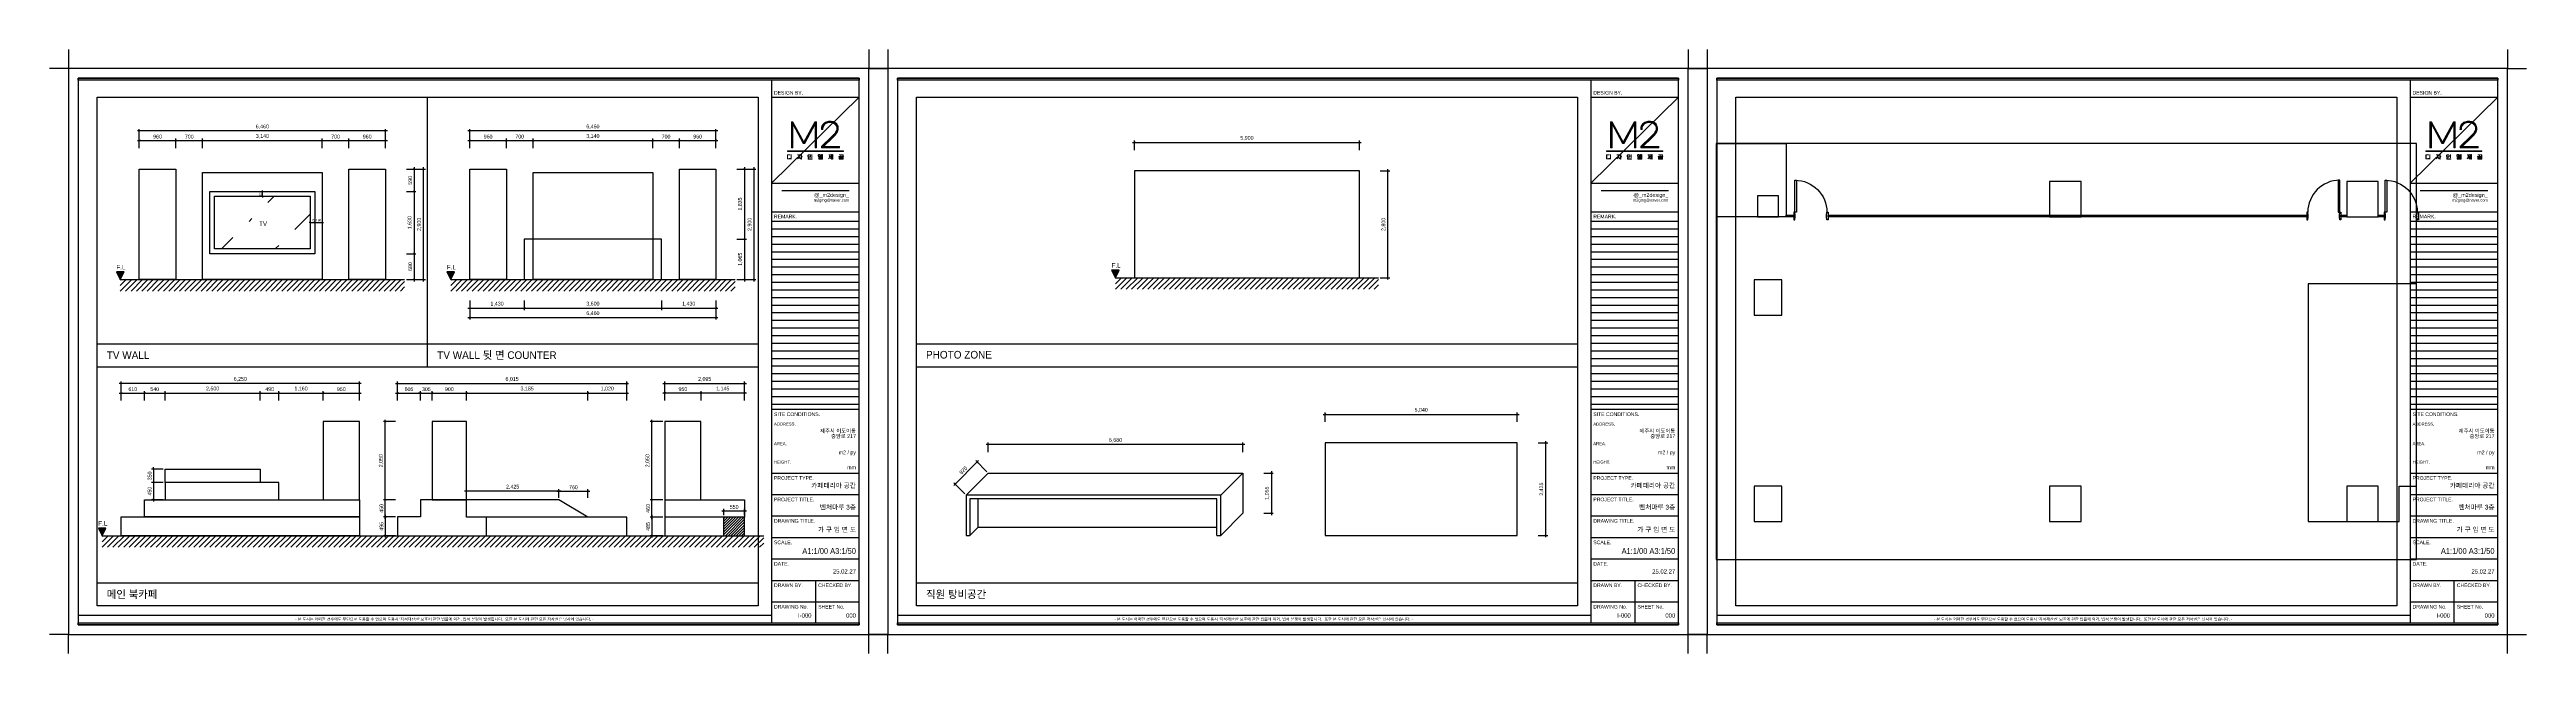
# Model space of a CAD drawing. Header units: millimetres. Extents: x 260434 to 325434, y 89286 to 105136.
import ezdxf
from ezdxf.enums import TextEntityAlignment as Align

# ---------------------------------------------------------------- set-up
doc = ezdxf.new("R2010")
doc.units = ezdxf.units.MM
doc.header["$LTSCALE"] = 100
doc.header["$PDMODE"] = 3
doc.layers.get('DEFPOINTS').update_dxf_attribs({"color": 248})
for name, color, linetype in [('0-ELC TEXT', 7, 'Continuous'), ('03-WAL NEW', 3, 'Continuous'), ('06-FUR', 6, 'Continuous'), ('07-DIM WAL', 5, 'Continuous'), ('2CONTINUOUS', 2, 'Continuous'), ('_U+B808_U+C774_U+C5B4 2', 7, 'Continuous'), ('CO-DO-FR', 7, 'Continuous'), ('CO-DOOR', 8, 'Continuous'), ('FORM(YOURNAME)-1', 1, 'Continuous'), ('FORM(YOURNAME)-11', 1, 'Continuous'), ('FORM(YOURNAME)-11 @ 1', 1, 'Continuous'), ('WIN', 4, 'Continuous')]:
    doc.layers.add(name, color=color, linetype=linetype)
doc.styles.add('HY 울릉도 L', font='')
doc.styles.add('YOURNAME', font='HY울릉도M.TTF')
doc.styles.add('코레일둥고', font='Korail_Round_Gothic_Medium.ttf')
doc.styles.get('HY 울릉도 L').set_extended_font_data('HY울릉도L')
doc.dimstyles.new('30', dxfattribs={"dimscale": 30, "dimtxt": 2, "dimasz": 1, "dimexe": 1, "dimexo": 1, "dimgap": 1, "dimtad": 1, "dimdec": 0, "dimrnd": 0.05, "dimdsep": 46, "dimlunit": 6, "dimtxsty": 'HY 울릉도 L', "dimblk": 'ARCHTICK', "dimcen": 2.5, "dimdle": 1, "dimclrd": 133, "dimclre": 133, "dimclrt": 30, "dimadec": 0, "dimazin": 0, "dimtfac": 1, "dimtdec": 0, "dimtix": 1, "dimtmove": 2, "dimatfit": 3, "dimldrblk": 'ARCHTICK', "dimfxl": 0, "dimlwd": -1, "dimlwe": -1, "dimarcsym": 0})
doc.dimstyles.new('50', dxfattribs={"dimscale": 50, "dimtxt": 2, "dimasz": 1, "dimexe": 1, "dimexo": 1, "dimgap": 1, "dimtad": 1, "dimdec": 0, "dimrnd": 0.05, "dimdsep": 46, "dimlunit": 6, "dimtxsty": 'HY 울릉도 L', "dimblk": 'ARCHTICK', "dimcen": 2.5, "dimdle": 1, "dimclrd": 133, "dimclre": 133, "dimclrt": 30, "dimadec": 0, "dimazin": 0, "dimtfac": 1, "dimtdec": 0, "dimtix": 1, "dimtmove": 2, "dimatfit": 3, "dimldrblk": 'ARCHTICK', "dimfxl": 0, "dimlwd": -1, "dimlwe": -1, "dimarcsym": 0})

# ---------------------------------------------------------------- blocks, each defined once
blk = doc.blocks.new('block 34')
at = {"layer": '_U+B808_U+C774_U+C5B4 2'}
h = blk.add_hatch(color=35, dxfattribs=at)
h.dxf.hatch_style = 2
h.paths.add_polyline_path([(674.6, -105.5), (675.7, -105.5), (683.4, -119.7), (691.1, -105.5), (692.2, -105.5), (692.2, -123.8), (691.2, -123.8), (691.2, -107.3), (684, -120.7), (682.8, -120.7), (675.6, -107.3), (675.6, -123.8), (674.6, -123.8)])
h = blk.add_hatch(color=35, dxfattribs=at)
h.dxf.hatch_style = 2
edge = h.paths.add_edge_path()
edge.add_spline(control_points=[(704.7, -105.8), (705.6, -106.2), (706.3, -106.8), (706.7, -107.6), (707.2, -108.4), (707.4, -109.4), (707.4, -110.5), (707.4, -111.4), (707.1, -112.4), (706.5, -113.3), (705.9, -114.3), (705, -115.4), (703.7, -116.6), (703.7, -116.6), (697.1, -122.9), (697.1, -122.9), (697.1, -122.9), (708.3, -122.9), (708.3, -122.9), (708.3, -122.9), (708.3, -123.8), (708.3, -123.8), (708.3, -123.8), (695.7, -123.8), (695.7, -123.8), (695.7, -123.8), (695.7, -122.9), (695.7, -122.9), (695.7, -122.9), (702.7, -116.2), (702.7, -116.2), (704, -114.9), (704.9, -113.9), (705.5, -112.9), (706.1, -112), (706.5, -111.2), (706.5, -110.5), (706.5, -109.1), (706, -108), (705.1, -107.2), (704.2, -106.4), (703.1, -106), (701.6, -106), (700.5, -106), (699.6, -106.3), (698.9, -106.7), (698.1, -107.2), (697.6, -107.8), (697.2, -108.5), (696.8, -109.2), (696.6, -110.1), (696.6, -110.9), (696.6, -110.9), (695.6, -110.9), (695.6, -110.9), (695.6, -109.9), (695.8, -108.9), (696.3, -108), (696.8, -107.2), (697.5, -106.5), (698.4, -105.9), (699.3, -105.4), (700.3, -105.1), (701.6, -105.1), (702.8, -105.1), (703.8, -105.3), (704.7, -105.8)], knot_values=[0, 0, 0, 0, 1, 1, 1, 2, 2, 2, 3, 3, 3, 4, 4, 4, 5, 5, 5, 6, 6, 6, 7, 7, 7, 8, 8, 8, 9, 9, 9, 10, 10, 10, 11, 11, 11, 12, 12, 12, 13, 13, 13, 14, 14, 14, 15, 15, 15, 16, 16, 16, 17, 17, 17, 18, 18, 18, 19, 19, 19, 20, 20, 20, 21, 21, 21, 22, 22, 22, 22], degree=3, periodic=0)
at = {"layer": '_U+B808_U+C774_U+C5B4 2', "lineweight": 0}
blk.add_lwpolyline([(674.6, -105.5), (675.7, -105.5), (683.4, -119.7), (691.1, -105.5), (692.2, -105.5), (692.2, -123.8), (691.2, -123.8), (691.2, -107.3), (684, -120.7), (682.8, -120.7), (675.6, -107.3), (675.6, -123.8), (674.6, -123.8), (674.6, -105.5)], dxfattribs=at)
blk.add_open_spline([(704.7, -105.8), (705.6, -106.2), (706.3, -106.8), (706.7, -107.6), (707.2, -108.4), (707.4, -109.4), (707.4, -110.5), (707.4, -111.4), (707.1, -112.4), (706.5, -113.3), (705.9, -114.3), (705, -115.4), (703.7, -116.6), (703.7, -116.6), (697.1, -122.9), (697.1, -122.9), (697.1, -122.9), (708.3, -122.9), (708.3, -122.9), (708.3, -122.9), (708.3, -123.8), (708.3, -123.8), (708.3, -123.8), (695.7, -123.8), (695.7, -123.8), (695.7, -123.8), (695.7, -122.9), (695.7, -122.9), (695.7, -122.9), (702.7, -116.2), (702.7, -116.2), (704, -114.9), (704.9, -113.9), (705.5, -112.9), (706.1, -112), (706.5, -111.2), (706.5, -110.5), (706.5, -109.1), (706, -108), (705.1, -107.2), (704.2, -106.4), (703.1, -106), (701.6, -106), (700.5, -106), (699.6, -106.3), (698.9, -106.7), (698.1, -107.2), (697.6, -107.8), (697.2, -108.5), (696.8, -109.2), (696.6, -110.1), (696.6, -110.9), (696.6, -110.9), (695.6, -110.9), (695.6, -110.9), (695.6, -109.9), (695.8, -108.9), (696.3, -108), (696.8, -107.2), (697.5, -106.5), (698.4, -105.9), (699.3, -105.4), (700.3, -105.1), (701.6, -105.1), (702.8, -105.1), (703.8, -105.3), (704.7, -105.8)], degree=3, knots=[0, 0, 0, 0, 1, 1, 1, 2, 2, 2, 3, 3, 3, 4, 4, 4, 5, 5, 5, 6, 6, 6, 7, 7, 7, 8, 8, 8, 9, 9, 9, 10, 10, 10, 11, 11, 11, 12, 12, 12, 13, 13, 13, 14, 14, 14, 15, 15, 15, 16, 16, 16, 17, 17, 17, 18, 18, 18, 19, 19, 19, 20, 20, 20, 21, 21, 21, 22, 22, 22, 22], dxfattribs=at)
blk = doc.blocks.new('block 35')
at = {"layer": '_U+B808_U+C774_U+C5B4 2'}
h = blk.add_hatch(color=35, dxfattribs=at)
h.dxf.hatch_style = 2
edge = h.paths.add_edge_path()
edge.add_spline(control_points=[(673.7, -128.8), (673.7, -128.8), (672, -128.8), (672, -128.8), (672, -128.8), (672, -131.4), (672, -131.4), (672, -131.4), (673.1, -131.4), (673.1, -131.4), (673.3, -131.4), (673.4, -131.3), (673.6, -131.3), (673.7, -131.3), (673.9, -131.2), (674, -131.2), (674, -131.2), (674, -131.4), (674, -131.4), (673.9, -131.4), (673.8, -131.4), (673.6, -131.5), (673.5, -131.5), (673.3, -131.5), (673.1, -131.5), (673.1, -131.5), (671.8, -131.5), (671.8, -131.5), (671.8, -131.5), (671.8, -128.7), (671.8, -128.7), (671.8, -128.7), (673.7, -128.7), (673.7, -128.7), (673.7, -128.7), (673.7, -128.8), (673.7, -128.8)], knot_values=[0, 0, 0, 0, 1, 1, 1, 2, 2, 2, 3, 3, 3, 4, 4, 4, 5, 5, 5, 6, 6, 6, 7, 7, 7, 8, 8, 8, 9, 9, 9, 10, 10, 10, 11, 11, 11, 12, 12, 12, 12], degree=3, periodic=0)
h.paths.add_polyline_path([(674.5, -131.7), (674.4, -131.7), (674.4, -128.5), (674.5, -128.5)])
h = blk.add_hatch(color=35, dxfattribs=at)
h.dxf.hatch_style = 2
edge = h.paths.add_edge_path()
edge.add_spline(control_points=[(680, -130), (680, -130), (681.1, -131.4), (681.1, -131.4), (681.1, -131.4), (681, -131.5), (681, -131.5), (681, -131.5), (679.9, -130.2), (679.9, -130.2), (679.8, -130.6), (679.7, -130.9), (679.5, -131.1), (679.3, -131.3), (679.1, -131.5), (678.9, -131.5), (678.9, -131.5), (678.9, -131.4), (678.9, -131.4), (679.1, -131.3), (679.3, -131.2), (679.4, -130.9), (679.6, -130.7), (679.7, -130.4), (679.8, -130), (679.9, -129.7), (679.9, -129.3), (679.9, -128.8), (679.9, -128.8), (679, -128.8), (679, -128.8), (679, -128.8), (679, -128.7), (679, -128.7), (679, -128.7), (681, -128.7), (681, -128.7), (681, -128.7), (681, -128.8), (681, -128.8), (681, -128.8), (680.1, -128.8), (680.1, -128.8), (680.1, -129.3), (680, -129.7), (680, -130)], knot_values=[0, 0, 0, 0, 1, 1, 1, 2, 2, 2, 3, 3, 3, 4, 4, 4, 5, 5, 5, 6, 6, 6, 7, 7, 7, 8, 8, 8, 9, 9, 9, 10, 10, 10, 11, 11, 11, 12, 12, 12, 13, 13, 13, 14, 14, 14, 15, 15, 15, 15], degree=3, periodic=0)
h.paths.add_polyline_path([(682.2, -130.1), (681.7, -130.1), (681.7, -131.7), (681.5, -131.7), (681.5, -128.5), (681.7, -128.5), (681.7, -129.9), (682.2, -129.9)])
h = blk.add_hatch(color=35, dxfattribs=at)
h.dxf.hatch_style = 2
edge = h.paths.add_edge_path()
edge.add_spline(control_points=[(687.7, -128.7), (687.8, -128.8), (688, -128.9), (688, -129), (688.1, -129.1), (688.1, -129.3), (688.1, -129.5), (688.1, -129.6), (688.1, -129.8), (688, -129.9), (688, -130.1), (687.8, -130.2), (687.7, -130.3), (687.5, -130.3), (687.4, -130.4), (687.2, -130.4), (686.9, -130.4), (686.8, -130.3), (686.6, -130.3), (686.5, -130.2), (686.4, -130.1), (686.3, -129.9), (686.2, -129.8), (686.2, -129.6), (686.2, -129.5), (686.2, -129.3), (686.2, -129.1), (686.3, -129), (686.4, -128.9), (686.5, -128.8), (686.6, -128.7), (686.8, -128.6), (686.9, -128.6), (687.2, -128.6), (687.4, -128.6), (687.5, -128.6), (687.7, -128.7)], knot_values=[0, 0, 0, 0, 1, 1, 1, 2, 2, 2, 3, 3, 3, 4, 4, 4, 5, 5, 5, 6, 6, 6, 7, 7, 7, 8, 8, 8, 9, 9, 9, 10, 10, 10, 11, 11, 11, 12, 12, 12, 12], degree=3, periodic=0)
edge = h.paths.add_edge_path()
edge.add_spline(control_points=[(686.7, -128.8), (686.6, -128.9), (686.5, -128.9), (686.4, -129.1), (686.4, -129.2), (686.3, -129.3), (686.3, -129.5), (686.3, -129.6), (686.4, -129.8), (686.4, -129.9), (686.5, -130), (686.6, -130.1), (686.7, -130.2), (686.8, -130.2), (687, -130.2), (687.2, -130.2), (687.3, -130.2), (687.5, -130.2), (687.6, -130.2), (687.7, -130.1), (687.8, -130), (687.9, -129.9), (687.9, -129.8), (688, -129.6), (688, -129.5), (688, -129.3), (687.9, -129.2), (687.9, -129.1), (687.8, -128.9), (687.7, -128.9), (687.6, -128.8), (687.5, -128.7), (687.3, -128.7), (687.2, -128.7), (687, -128.7), (686.8, -128.7), (686.7, -128.8)], knot_values=[0, 0, 0, 0, 1, 1, 1, 2, 2, 2, 3, 3, 3, 4, 4, 4, 5, 5, 5, 6, 6, 6, 7, 7, 7, 8, 8, 8, 9, 9, 9, 10, 10, 10, 11, 11, 11, 12, 12, 12, 12], degree=3, periodic=0)
h.paths.add_polyline_path([(686.6, -131.5), (689.2, -131.5), (689.2, -131.7), (686.4, -131.7), (686.4, -130.7), (686.6, -130.7)])
h.paths.add_polyline_path([(689, -130.9), (688.9, -130.9), (688.9, -128.5), (689, -128.5)])
h = blk.add_hatch(color=35, dxfattribs=at)
h.dxf.hatch_style = 2
edge = h.paths.add_edge_path()
edge.add_spline(control_points=[(694.7, -130), (694.5, -130.2), (694.4, -130.2), (694.1, -130.2), (693.9, -130.2), (693.7, -130.2), (693.6, -130), (693.5, -129.8), (693.4, -129.6), (693.4, -129.4), (693.4, -129.1), (693.5, -128.9), (693.6, -128.8), (693.7, -128.6), (693.9, -128.5), (694.1, -128.5), (694.3, -128.5), (694.5, -128.6), (694.6, -128.7), (694.8, -128.9), (694.8, -129), (694.8, -129.2), (694.8, -129.2), (695.4, -129.2), (695.4, -129.2), (695.4, -129.2), (695.4, -128.5), (695.4, -128.5), (695.4, -128.5), (695.6, -128.5), (695.6, -128.5), (695.6, -128.5), (695.6, -130.3), (695.6, -130.3), (695.6, -130.3), (695.4, -130.3), (695.4, -130.3), (695.4, -130.3), (695.4, -129.4), (695.4, -129.4), (695.4, -129.4), (694.9, -129.4), (694.9, -129.4), (694.9, -129.6), (694.8, -129.8), (694.7, -130)], knot_values=[0, 0, 0, 0, 1, 1, 1, 2, 2, 2, 3, 3, 3, 4, 4, 4, 5, 5, 5, 6, 6, 6, 7, 7, 7, 8, 8, 8, 9, 9, 9, 10, 10, 10, 11, 11, 11, 12, 12, 12, 13, 13, 13, 14, 14, 14, 15, 15, 15, 15], degree=3, periodic=0)
edge = h.paths.add_edge_path()
edge.add_spline(control_points=[(693.7, -129.9), (693.8, -130), (694, -130.1), (694.1, -130.1), (694.3, -130.1), (694.5, -130), (694.5, -129.9), (694.6, -129.8), (694.7, -129.6), (694.7, -129.4), (694.7, -129.2), (694.6, -129), (694.5, -128.9), (694.5, -128.8), (694.3, -128.7), (694.1, -128.7), (694, -128.7), (693.8, -128.8), (693.7, -128.9), (693.6, -129), (693.6, -129.2), (693.6, -129.4), (693.6, -129.6), (693.6, -129.8), (693.7, -129.9)], knot_values=[0, 0, 0, 0, 1, 1, 1, 2, 2, 2, 3, 3, 3, 4, 4, 4, 5, 5, 5, 6, 6, 6, 7, 7, 7, 8, 8, 8, 8], degree=3, periodic=0)
h.paths.add_polyline_path([(693.7, -130.6), (696.4, -130.6), (696.4, -131.7), (693.7, -131.7)])
h.paths.add_polyline_path([(693.9, -131.5), (696.2, -131.5), (696.2, -130.7), (693.9, -130.7)])
h.paths.add_polyline_path([(696.4, -128.5), (696.4, -130.3), (696.2, -130.3), (696.2, -128.5)])
h = blk.add_hatch(color=35, dxfattribs=at)
h.dxf.hatch_style = 2
edge = h.paths.add_edge_path()
edge.add_spline(control_points=[(701.5, -129.9), (701.5, -129.9), (702.3, -131.4), (702.3, -131.4), (702.3, -131.4), (702.1, -131.5), (702.1, -131.5), (702.1, -131.5), (701.4, -130.2), (701.4, -130.2), (701.3, -130.9), (701, -131.4), (700.6, -131.5), (700.6, -131.5), (700.6, -131.4), (700.6, -131.4), (700.9, -131.3), (701.1, -131), (701.2, -130.5), (701.3, -130.1), (701.4, -129.5), (701.4, -128.8), (701.4, -128.8), (700.7, -128.8), (700.7, -128.8), (700.7, -128.8), (700.7, -128.7), (700.7, -128.7), (700.7, -128.7), (702.2, -128.7), (702.2, -128.7), (702.2, -128.7), (702.2, -128.8), (702.2, -128.8), (702.2, -128.8), (701.5, -128.8), (701.5, -128.8), (701.5, -129.2), (701.5, -129.6), (701.5, -129.9)], knot_values=[0, 0, 0, 0, 1, 1, 1, 2, 2, 2, 3, 3, 3, 4, 4, 4, 5, 5, 5, 6, 6, 6, 7, 7, 7, 8, 8, 8, 9, 9, 9, 10, 10, 10, 11, 11, 11, 12, 12, 12, 13, 13, 13, 13], degree=3, periodic=0)
h.paths.add_polyline_path([(702.6, -128.5), (702.8, -128.5), (702.8, -131.7), (702.6, -131.7), (702.6, -129.9), (702, -129.9), (702, -129.8), (702.6, -129.8)])
h.paths.add_polyline_path([(703.6, -128.5), (703.6, -131.7), (703.4, -131.7), (703.4, -128.5)])
h = blk.add_hatch(color=35, dxfattribs=at)
h.dxf.hatch_style = 2
h.paths.add_polyline_path([(711, -129.9), (711, -130.1), (707.8, -130.1), (707.8, -129.9), (709.2, -129.9), (709.2, -129.2), (709.3, -129.2), (709.3, -129.9)])
h.paths.add_polyline_path([(710.6, -128.7), (708.1, -128.7), (708.1, -128.6), (710.8, -128.6), (710.8, -129.6), (710.6, -129.6)])
h.paths.add_polyline_path([(710.6, -130.4), (710.8, -130.4), (710.8, -131.7), (708.1, -131.7), (708.1, -130.4), (708.2, -130.4), (708.2, -130.8), (710.6, -130.8)])
h.paths.add_polyline_path([(710.6, -131.5), (710.6, -131), (708.2, -131), (708.2, -131.5)])
at = {"layer": '_U+B808_U+C774_U+C5B4 2', "lineweight": 0}
for points in [[(674.5, -131.7), (674.4, -131.7), (674.4, -128.5), (674.5, -128.5), (674.5, -131.7)], [(682.2, -130.1), (681.7, -130.1), (681.7, -131.7), (681.5, -131.7), (681.5, -128.5), (681.7, -128.5), (681.7, -129.9), (682.2, -129.9), (682.2, -130.1)], [(686.6, -131.5), (689.2, -131.5), (689.2, -131.7), (686.4, -131.7), (686.4, -130.7), (686.6, -130.7), (686.6, -131.5)], [(689, -130.9), (688.9, -130.9), (688.9, -128.5), (689, -128.5), (689, -130.9)], [(693.7, -130.6), (696.4, -130.6), (696.4, -131.7), (693.7, -131.7), (693.7, -130.6)], [(693.9, -131.5), (696.2, -131.5), (696.2, -130.7), (693.9, -130.7), (693.9, -131.5)], [(696.4, -128.5), (696.4, -130.3), (696.2, -130.3), (696.2, -128.5), (696.4, -128.5)], [(702.6, -128.5), (702.8, -128.5), (702.8, -131.7), (702.6, -131.7), (702.6, -129.9), (702, -129.9), (702, -129.8), (702.6, -129.8), (702.6, -128.5)], [(703.6, -128.5), (703.6, -131.7), (703.4, -131.7), (703.4, -128.5), (703.6, -128.5)], [(711, -129.9), (711, -130.1), (707.8, -130.1), (707.8, -129.9), (709.2, -129.9), (709.2, -129.2), (709.3, -129.2), (709.3, -129.9), (711, -129.9)], [(710.6, -128.7), (708.1, -128.7), (708.1, -128.6), (710.8, -128.6), (710.8, -129.6), (710.6, -129.6), (710.6, -128.7)], [(710.6, -130.4), (710.8, -130.4), (710.8, -131.7), (708.1, -131.7), (708.1, -130.4), (708.2, -130.4), (708.2, -130.8), (710.6, -130.8), (710.6, -130.4)], [(710.6, -131.5), (710.6, -131), (708.2, -131), (708.2, -131.5), (710.6, -131.5)]]:
    blk.add_lwpolyline(points, dxfattribs=at)
for points, knots in [([(673.7, -128.8), (673.7, -128.8), (672, -128.8), (672, -128.8), (672, -128.8), (672, -131.4), (672, -131.4), (672, -131.4), (673.1, -131.4), (673.1, -131.4), (673.3, -131.4), (673.4, -131.3), (673.6, -131.3), (673.7, -131.3), (673.9, -131.2), (674, -131.2), (674, -131.2), (674, -131.4), (674, -131.4), (673.9, -131.4), (673.8, -131.4), (673.6, -131.5), (673.5, -131.5), (673.3, -131.5), (673.1, -131.5), (673.1, -131.5), (671.8, -131.5), (671.8, -131.5), (671.8, -131.5), (671.8, -128.7), (671.8, -128.7), (671.8, -128.7), (673.7, -128.7), (673.7, -128.7), (673.7, -128.7), (673.7, -128.8), (673.7, -128.8)], [0, 0, 0, 0, 1, 1, 1, 2, 2, 2, 3, 3, 3, 4, 4, 4, 5, 5, 5, 6, 6, 6, 7, 7, 7, 8, 8, 8, 9, 9, 9, 10, 10, 10, 11, 11, 11, 12, 12, 12, 12]), ([(680, -130), (680, -130), (681.1, -131.4), (681.1, -131.4), (681.1, -131.4), (681, -131.5), (681, -131.5), (681, -131.5), (679.9, -130.2), (679.9, -130.2), (679.8, -130.6), (679.7, -130.9), (679.5, -131.1), (679.3, -131.3), (679.1, -131.5), (678.9, -131.5), (678.9, -131.5), (678.9, -131.4), (678.9, -131.4), (679.1, -131.3), (679.3, -131.2), (679.4, -130.9), (679.6, -130.7), (679.7, -130.4), (679.8, -130), (679.9, -129.7), (679.9, -129.3), (679.9, -128.8), (679.9, -128.8), (679, -128.8), (679, -128.8), (679, -128.8), (679, -128.7), (679, -128.7), (679, -128.7), (681, -128.7), (681, -128.7), (681, -128.7), (681, -128.8), (681, -128.8), (681, -128.8), (680.1, -128.8), (680.1, -128.8), (680.1, -129.3), (680, -129.7), (680, -130)], [0, 0, 0, 0, 1, 1, 1, 2, 2, 2, 3, 3, 3, 4, 4, 4, 5, 5, 5, 6, 6, 6, 7, 7, 7, 8, 8, 8, 9, 9, 9, 10, 10, 10, 11, 11, 11, 12, 12, 12, 13, 13, 13, 14, 14, 14, 15, 15, 15, 15]), ([(687.7, -128.7), (687.8, -128.8), (688, -128.9), (688, -129), (688.1, -129.1), (688.1, -129.3), (688.1, -129.5), (688.1, -129.6), (688.1, -129.8), (688, -129.9), (688, -130.1), (687.8, -130.2), (687.7, -130.3), (687.5, -130.3), (687.4, -130.4), (687.2, -130.4), (686.9, -130.4), (686.8, -130.3), (686.6, -130.3), (686.5, -130.2), (686.4, -130.1), (686.3, -129.9), (686.2, -129.8), (686.2, -129.6), (686.2, -129.5), (686.2, -129.3), (686.2, -129.1), (686.3, -129), (686.4, -128.9), (686.5, -128.8), (686.6, -128.7), (686.8, -128.6), (686.9, -128.6), (687.2, -128.6), (687.4, -128.6), (687.5, -128.6), (687.7, -128.7)], [0, 0, 0, 0, 1, 1, 1, 2, 2, 2, 3, 3, 3, 4, 4, 4, 5, 5, 5, 6, 6, 6, 7, 7, 7, 8, 8, 8, 9, 9, 9, 10, 10, 10, 11, 11, 11, 12, 12, 12, 12]), ([(686.7, -128.8), (686.6, -128.9), (686.5, -128.9), (686.4, -129.1), (686.4, -129.2), (686.3, -129.3), (686.3, -129.5), (686.3, -129.6), (686.4, -129.8), (686.4, -129.9), (686.5, -130), (686.6, -130.1), (686.7, -130.2), (686.8, -130.2), (687, -130.2), (687.2, -130.2), (687.3, -130.2), (687.5, -130.2), (687.6, -130.2), (687.7, -130.1), (687.8, -130), (687.9, -129.9), (687.9, -129.8), (688, -129.6), (688, -129.5), (688, -129.3), (687.9, -129.2), (687.9, -129.1), (687.8, -128.9), (687.7, -128.9), (687.6, -128.8), (687.5, -128.7), (687.3, -128.7), (687.2, -128.7), (687, -128.7), (686.8, -128.7), (686.7, -128.8)], [0, 0, 0, 0, 1, 1, 1, 2, 2, 2, 3, 3, 3, 4, 4, 4, 5, 5, 5, 6, 6, 6, 7, 7, 7, 8, 8, 8, 9, 9, 9, 10, 10, 10, 11, 11, 11, 12, 12, 12, 12]), ([(694.7, -130), (694.5, -130.2), (694.4, -130.2), (694.1, -130.2), (693.9, -130.2), (693.7, -130.2), (693.6, -130), (693.5, -129.8), (693.4, -129.6), (693.4, -129.4), (693.4, -129.1), (693.5, -128.9), (693.6, -128.8), (693.7, -128.6), (693.9, -128.5), (694.1, -128.5), (694.3, -128.5), (694.5, -128.6), (694.6, -128.7), (694.8, -128.9), (694.8, -129), (694.8, -129.2), (694.8, -129.2), (695.4, -129.2), (695.4, -129.2), (695.4, -129.2), (695.4, -128.5), (695.4, -128.5), (695.4, -128.5), (695.6, -128.5), (695.6, -128.5), (695.6, -128.5), (695.6, -130.3), (695.6, -130.3), (695.6, -130.3), (695.4, -130.3), (695.4, -130.3), (695.4, -130.3), (695.4, -129.4), (695.4, -129.4), (695.4, -129.4), (694.9, -129.4), (694.9, -129.4), (694.9, -129.6), (694.8, -129.8), (694.7, -130)], [0, 0, 0, 0, 1, 1, 1, 2, 2, 2, 3, 3, 3, 4, 4, 4, 5, 5, 5, 6, 6, 6, 7, 7, 7, 8, 8, 8, 9, 9, 9, 10, 10, 10, 11, 11, 11, 12, 12, 12, 13, 13, 13, 14, 14, 14, 15, 15, 15, 15]), ([(693.7, -129.9), (693.8, -130), (694, -130.1), (694.1, -130.1), (694.3, -130.1), (694.5, -130), (694.5, -129.9), (694.6, -129.8), (694.7, -129.6), (694.7, -129.4), (694.7, -129.2), (694.6, -129), (694.5, -128.9), (694.5, -128.8), (694.3, -128.7), (694.1, -128.7), (694, -128.7), (693.8, -128.8), (693.7, -128.9), (693.6, -129), (693.6, -129.2), (693.6, -129.4), (693.6, -129.6), (693.6, -129.8), (693.7, -129.9)], [0, 0, 0, 0, 1, 1, 1, 2, 2, 2, 3, 3, 3, 4, 4, 4, 5, 5, 5, 6, 6, 6, 7, 7, 7, 8, 8, 8, 8]), ([(701.5, -129.9), (701.5, -129.9), (702.3, -131.4), (702.3, -131.4), (702.3, -131.4), (702.1, -131.5), (702.1, -131.5), (702.1, -131.5), (701.4, -130.2), (701.4, -130.2), (701.3, -130.9), (701, -131.4), (700.6, -131.5), (700.6, -131.5), (700.6, -131.4), (700.6, -131.4), (700.9, -131.3), (701.1, -131), (701.2, -130.5), (701.3, -130.1), (701.4, -129.5), (701.4, -128.8), (701.4, -128.8), (700.7, -128.8), (700.7, -128.8), (700.7, -128.8), (700.7, -128.7), (700.7, -128.7), (700.7, -128.7), (702.2, -128.7), (702.2, -128.7), (702.2, -128.7), (702.2, -128.8), (702.2, -128.8), (702.2, -128.8), (701.5, -128.8), (701.5, -128.8), (701.5, -129.2), (701.5, -129.6), (701.5, -129.9)], [0, 0, 0, 0, 1, 1, 1, 2, 2, 2, 3, 3, 3, 4, 4, 4, 5, 5, 5, 6, 6, 6, 7, 7, 7, 8, 8, 8, 9, 9, 9, 10, 10, 10, 11, 11, 11, 12, 12, 12, 13, 13, 13, 13])]:
    blk.add_open_spline(points, degree=3, knots=knots, dxfattribs=at)
blk = doc.blocks.new('block 33')
at = {"layer": '_U+B808_U+C774_U+C5B4 2'}
for name in ['block 34', 'block 35']:
    blk.add_blockref(name, (0, 0), dxfattribs=at)
blk = doc.blocks.new('block 32')
at = {"layer": '_U+B808_U+C774_U+C5B4 2'}
h = blk.add_hatch(color=35, dxfattribs=at)
h.dxf.hatch_style = 2
h.paths.add_polyline_path([(711, -126.3), (671.8, -126.3), (671.8, -125.9), (711, -125.9)])
at = {"layer": '_U+B808_U+C774_U+C5B4 2', "lineweight": 0}
blk.add_lwpolyline([(711, -126.3), (671.8, -126.3), (671.8, -125.9), (711, -125.9), (711, -126.3)], dxfattribs=at)
at = {"layer": '_U+B808_U+C774_U+C5B4 2'}
blk.add_blockref('block 33', (0, 0), dxfattribs=at)
blk = doc.blocks.new('FORM-ELEVATION')
at = {"layer": 'FORM(YOURNAME)-11'}
h = blk.add_hatch(color=256, dxfattribs=at)
h.dxf.hatch_style = 1
h.paths.add_polyline_path([(-10309, 35708), (71691, 35708), (71691, 35508), (-10309, 35508)])
h.paths.add_polyline_path([(-10309, -21492), (71691, -21492), (71691, -21692), (-10309, -21692)])
at = {"layer": 'DEFPOINTS', "color": 158}
for p, q in [((62481, 35508), (62481, -21492)), ((62481, 33708), (71691, 33708)), ((62481, 24686), (71691, 33708)), ((62481, 24686), (71691, 24686)), ((62481, 20686), (71691, 20686)), ((62481, 19886), (71691, 19886)), ((62481, 19086), (71691, 19086)), ((62481, 18286), (71691, 18286)), ((62481, 17486), (71691, 17486)), ((62481, 16686), (71691, 16686)), ((62481, 15886), (71691, 15886)), ((62481, 15086), (71691, 15086)), ((62481, 14286), (71691, 14286)), ((62481, 13486), (71691, 13486)), ((62481, 12686), (71691, 12686)), ((62481, 11886), (71691, 11886)), ((62481, 11086), (71691, 11086)), ((62481, 10286), (71691, 10286)), ((62481, 9486), (71691, 9486)), ((62481, 8686), (71691, 8686)), ((62481, 7886), (71691, 7886)), ((62481, 7086), (71691, 7086)), ((62481, 6286), (71691, 6286)), ((62481, 5486), (71691, 5486)), ((62481, 4686), (71691, 4686)), ((62481, 3886), (71691, 3886)), ((62481, 3086), (71691, 3086)), ((62481, 2286), (71691, 2286)), ((62481, 1486), (71691, 1486)), ((62481, -20692), (-10309, -20692))]:
    blk.add_line(p, q, dxfattribs=at)
at = {"layer": 'DEFPOINTS', "color": 1}
for points in [[(-11309, 38708), (-11309, 36708), (-13309, 36708)], [(72691, 38708), (72691, 36708), (74691, 36708)], [(-11309, -24692), (-11309, -22692), (-13309, -22692)], [(72691, -24692), (72691, -22692), (74691, -22692)]]:
    blk.add_lwpolyline(points, dxfattribs=at)
at = {"layer": 'DEFPOINTS', "color": 158}
for points in [[(-10309, -21692), (71691, -21692), (71691, 35708), (-10309, 35708)], [(-8309, 33708), (61071, 33708), (61071, -19692), (-8309, -19692)]]:
    blk.add_lwpolyline(points, close=True, dxfattribs=at)
at = {"layer": 'FORM(YOURNAME)-11', "color": 251}
blk.add_line((63550, 23916), (70622, 23916), dxfattribs=at)
at = {"layer": 'FORM(YOURNAME)-11', "color": 14}
for p, q in [((62481, 21686), (71691, 21686)), ((62481, 937), (71691, 937)), ((62481, -5756), (71691, -5756)), ((62481, -8009), (71691, -8009)), ((62481, -10261), (71691, -10261)), ((62481, -12514), (71691, -12514)), ((62481, -14766), (71691, -14766)), ((62481, -17019), (71691, -17019)), ((67086, -17019), (67086, -21492)), ((62481, -19271), (71691, -19271))]:
    blk.add_line(p, q, dxfattribs=at)
at = {"layer": 'FORM(YOURNAME)-11', "color": 250}
blk.add_lwpolyline([(-11309, -22692), (72691, -22692), (72691, 36708), (-11309, 36708)], close=True, dxfattribs=at)
at = {"layer": 'FORM(YOURNAME)-11'}
for points in [[(-10309, 35708), (71691, 35708), (71691, 35508), (-10309, 35508)], [(-10309, -21492), (71691, -21492), (71691, -21692), (-10309, -21692)]]:
    blk.add_lwpolyline(points, close=True, dxfattribs=at)
at = {"layer": '_U+B808_U+C774_U+C5B4 2', "xscale": 150, "yscale": 150, "zscale": 150}
blk.add_blockref('block 32', (-36628, 46957), dxfattribs=at)
at = {"layer": 'FORM(YOURNAME)-11', "color": 14, "style": 'YOURNAME'}
for s, height, p in [('DESIGN BY.', 386.1, (62739, 34170)), ('REMARK.', 386.1, (62739, 21172)), ('SITE CONDITIONS.', 386.14, (62739, 422)), ('PROJECT TYPE.', 386.14, (62739, -6271)), ('PROJECT TITLE.', 386.14, (62739, -8524)), ('SCALE.', 386.1, (62739, -13029)), ('DRAWING TITLE.', 386.14, (62739, -10776)), ('DATE.', 386.1, (62739, -15281)), ('DRAWN BY.', 386.1, (62739, -17534)), ('CHECKED BY.', 386.14, (67376, -17534)), ('DRAWING No.', 386.14, (62739, -19786)), ('SHEET No.', 386.1, (67376, -19786))]:
    blk.add_text(s, height=height, dxfattribs=at).set_placement(p, align=Align.MIDDLE_LEFT)
for s, height, width, p in [('@_m2design_', 400, 1.03, (70622, 23242)), ('m2gmg@naver.com', 300, 0.995, (70622, 22747))]:
    blk.add_text(s, height=height, dxfattribs=dict(at, width=width)).set_placement(p, align=Align.RIGHT)
at = {"layer": 'FORM(YOURNAME)-11', "color": 251, "style": 'YOURNAME'}
for s, p in [('ADDRESS.', (62739, -608)), ('AREA.', (62739, -2667)), ('HEIGHT.', (62739, -4598))]:
    blk.add_text(s, height=321.8, dxfattribs=at).set_placement(p, align=Align.MIDDLE_LEFT)
at = {"layer": 'FORM(YOURNAME)-11', "color": 1, "style": 'YOURNAME'}
blk.add_text("- 본 도서는 어떠한 경우에도 무단으로 도용할 수 없으며 도용시 '지적재산권' 보호에 관한 법률에 의거, 법적 분쟁이 발생합니다.  또한 본 도서에 관한 모든 저작권은 당사에 있습니다. -", height=300, dxfattribs=at).set_placement((28146, -21092), align=Align.MIDDLE_CENTER)
at = {"layer": 'FORM(YOURNAME)-11', "color": 3, "style": 'YOURNAME'}
for tag, height, p in [('2', 450, (71041, -1863)), ('1', 450, (71041, -1219)), ('4', 450, (71041, -5081)), ('3', 450, (71041, -3150)), ('5', 515, (71041, -7398)), ('6', 515, (71041, -9650)), ('7', 515, (71041, -11903)), ('8', 515, (71041, -14155)), ('9', 515, (71041, -16408)), ('10', 515, (66791, -18596)), ('12', 515, (66791, -20848)), ('11', 515, (71041, -18660)), ('13', 515, (71041, -20848))]:
    blk.add_attdef(tag, text='', height=height, dxfattribs=at).set_placement(p, align=Align.MIDDLE_RIGHT)
blk = doc.blocks.new('*U71')
at = {"layer": 'FORM(YOURNAME)-1'}
ref = blk.add_blockref('FORM-ELEVATION', (263761, 95459), dxfattribs=dict(at, xscale=0.2500000000000001, yscale=0.2500000000000001, zscale=0.2500000000000001))
ref.add_attrib('12', 'I-000', dxfattribs={"layer": 'FORM(YOURNAME)-11 @ 1', "color": 3, "height": 112.5, "style": 'YOURNAME'}).set_placement((280429, 90283), align=Align.MIDDLE_RIGHT)
ref.add_attrib('13', '000', dxfattribs={"layer": 'FORM(YOURNAME)-11 @ 1', "color": 3, "height": 112.5, "style": 'YOURNAME'}).set_placement((281596, 90283), align=Align.MIDDLE_RIGHT)
ref.add_attrib('9', '25.02.27', dxfattribs={"layer": 'FORM(YOURNAME)-11 @ 1', "color": 3, "height": 112.5, "style": 'YOURNAME'}).set_placement((281596, 91439), align=Align.MIDDLE_RIGHT)
ref.add_attrib('8', 'A1:1/00 A3:1/50', dxfattribs={"layer": 'FORM(YOURNAME)-11 @ 1', "color": 3, "height": 150, "style": 'YOURNAME'}).set_placement((281596, 91975), align=Align.MIDDLE_RIGHT)
ref.add_attrib('7', '가 구 입 면 도', dxfattribs={"layer": 'FORM(YOURNAME)-11 @ 1', "color": 3, "height": 125, "style": 'YOURNAME'}).set_placement((281596, 92538), align=Align.MIDDLE_RIGHT)
ref.add_attrib('6', '벤처마루 3층', dxfattribs={"layer": 'FORM(YOURNAME)-11 @ 1', "color": 3, "height": 125, "style": 'YOURNAME'}).set_placement((281596, 93126), align=Align.MIDDLE_RIGHT)
ref.add_attrib('5', '카페테리아 공간', dxfattribs={"layer": 'FORM(YOURNAME)-11 @ 1', "color": 3, "height": 125, "style": 'YOURNAME'}).set_placement((281596, 93694), align=Align.MIDDLE_RIGHT)
ref.add_attrib('1', '제주시 이도이동', dxfattribs={"layer": 'FORM(YOURNAME)-11 @ 1', "color": 3, "height": 100, "style": 'YOURNAME'}).set_placement((281596, 95128), align=Align.MIDDLE_RIGHT)
ref.add_attrib('2', '중앙로 217', dxfattribs={"layer": 'FORM(YOURNAME)-11 @ 1', "color": 3, "height": 100, "style": 'YOURNAME'}).set_placement((281596, 94989), align=Align.MIDDLE_RIGHT)
ref.add_attrib('3', 'm2 / py', dxfattribs={"layer": 'FORM(YOURNAME)-11 @ 1', "color": 3, "height": 100, "style": 'YOURNAME'}).set_placement((281596, 94563), align=Align.MIDDLE_RIGHT)
ref.add_attrib('4', 'mm', dxfattribs={"layer": 'FORM(YOURNAME)-11 @ 1', "color": 3, "height": 100, "style": 'YOURNAME'}).set_placement((281596, 94170), align=Align.MIDDLE_RIGHT)
blk = doc.blocks.new('*U72')
at = {"layer": 'FORM(YOURNAME)-1'}
ref = blk.add_blockref('FORM-ELEVATION', (285261, 95459), dxfattribs=dict(at, xscale=0.2500000000000001, yscale=0.2500000000000001, zscale=0.2500000000000001))
ref.add_attrib('12', 'I-000', dxfattribs={"layer": 'FORM(YOURNAME)-11 @ 1', "color": 3, "height": 112.5, "style": 'YOURNAME'}).set_placement((301929, 90283), align=Align.MIDDLE_RIGHT)
ref.add_attrib('13', '000', dxfattribs={"layer": 'FORM(YOURNAME)-11 @ 1', "color": 3, "height": 112.5, "style": 'YOURNAME'}).set_placement((303096, 90283), align=Align.MIDDLE_RIGHT)
ref.add_attrib('9', '25.02.27', dxfattribs={"layer": 'FORM(YOURNAME)-11 @ 1', "color": 3, "height": 112.5, "style": 'YOURNAME'}).set_placement((303096, 91439), align=Align.MIDDLE_RIGHT)
ref.add_attrib('8', 'A1:1/00 A3:1/50', dxfattribs={"layer": 'FORM(YOURNAME)-11 @ 1', "color": 3, "height": 150, "style": 'YOURNAME'}).set_placement((303096, 91975), align=Align.MIDDLE_RIGHT)
ref.add_attrib('7', '가 구 입 면 도', dxfattribs={"layer": 'FORM(YOURNAME)-11 @ 1', "color": 3, "height": 125, "style": 'YOURNAME'}).set_placement((303096, 92538), align=Align.MIDDLE_RIGHT)
ref.add_attrib('6', '벤처마루 3층', dxfattribs={"layer": 'FORM(YOURNAME)-11 @ 1', "color": 3, "height": 125, "style": 'YOURNAME'}).set_placement((303096, 93126), align=Align.MIDDLE_RIGHT)
ref.add_attrib('5', '카페테리아 공간', dxfattribs={"layer": 'FORM(YOURNAME)-11 @ 1', "color": 3, "height": 125, "style": 'YOURNAME'}).set_placement((303096, 93694), align=Align.MIDDLE_RIGHT)
ref.add_attrib('1', '제주시 이도이동', dxfattribs={"layer": 'FORM(YOURNAME)-11 @ 1', "color": 3, "height": 100, "style": 'YOURNAME'}).set_placement((303096, 95128), align=Align.MIDDLE_RIGHT)
ref.add_attrib('2', '중앙로 217', dxfattribs={"layer": 'FORM(YOURNAME)-11 @ 1', "color": 3, "height": 100, "style": 'YOURNAME'}).set_placement((303096, 94989), align=Align.MIDDLE_RIGHT)
ref.add_attrib('3', 'm2 / py', dxfattribs={"layer": 'FORM(YOURNAME)-11 @ 1', "color": 3, "height": 100, "style": 'YOURNAME'}).set_placement((303096, 94563), align=Align.MIDDLE_RIGHT)
ref.add_attrib('4', 'mm', dxfattribs={"layer": 'FORM(YOURNAME)-11 @ 1', "color": 3, "height": 100, "style": 'YOURNAME'}).set_placement((303096, 94170), align=Align.MIDDLE_RIGHT)
blk = doc.blocks.new('_ArchTick')
at = {"color": 0, "linetype": 'ByBlock', "const_width": 0.15}
blk.add_lwpolyline([(-0.5, -0.5), (0.5, 0.5)], dxfattribs=at)
blk = doc.blocks.new('*D7')
at = {"layer": '07-DIM WAL', "color": 133}
for p, q in [((269800, 101998), (270300, 101998)), ((270250, 99048), (270250, 102048)), ((269800, 99098), (270300, 99098))]:
    blk.add_line(p, q, dxfattribs=at)
at = {"layer": 'DEFPOINTS', "color": 0}
for p in [(269750, 101998), (270250, 101998), (269750, 99098)]:
    blk.add_point(p, dxfattribs=at)
at = {"layer": '07-DIM WAL', "color": 133, "xscale": 50, "yscale": 50, "zscale": 50}
for p, rotation in [((270250, 101998), 90), ((270250, 99098), 270)]:
    blk.add_blockref('_ArchTick', p, dxfattribs=dict(at, rotation=rotation))
at = {"layer": '07-DIM WAL', "color": 30, "insert": (270140, 100548), "char_height": 100, "attachment_point": 5, "rotation": 90, "style": 'HY 울릉도 L'}
blk.add_mtext('2,900', dxfattribs=at)
blk = doc.blocks.new('*D8')
at = {"layer": '07-DIM WAL', "color": 133}
for p, q in [((269300, 102998), (262740, 102998)), ((262790, 102548), (262790, 103048)), ((269250, 102548), (269250, 103048))]:
    blk.add_line(p, q, dxfattribs=at)
at = {"layer": 'DEFPOINTS', "color": 0}
for p in [(262790, 102998), (262790, 102498), (269250, 102498)]:
    blk.add_point(p, dxfattribs=at)
at = {"layer": '07-DIM WAL', "color": 133, "xscale": 50, "yscale": 50, "zscale": 50, "rotation": 180}
blk.add_blockref('_ArchTick', (262790, 102998), dxfattribs=at)
at = {"layer": '07-DIM WAL', "color": 133, "xscale": 50, "yscale": 50, "zscale": 50}
blk.add_blockref('_ArchTick', (269250, 102998), dxfattribs=at)
at = {"layer": '07-DIM WAL', "color": 30, "insert": (266020, 103108), "char_height": 100, "attachment_point": 5, "style": 'HY 울릉도 L'}
blk.add_mtext('6,460', dxfattribs=at)
blk = doc.blocks.new('*D9')
at = {"layer": '07-DIM WAL', "color": 133}
for p, q in [((262740, 102748), (263800, 102748)), ((262790, 102548), (262790, 102798)), ((263750, 102548), (263750, 102798))]:
    blk.add_line(p, q, dxfattribs=at)
at = {"layer": 'DEFPOINTS', "color": 0}
for p in [(263750, 102748), (262790, 102498), (263750, 102498)]:
    blk.add_point(p, dxfattribs=at)
at = {"layer": '07-DIM WAL', "color": 133, "xscale": 50, "yscale": 50, "zscale": 50, "rotation": 180}
blk.add_blockref('_ArchTick', (262790, 102748), dxfattribs=at)
at = {"layer": '07-DIM WAL', "color": 133, "xscale": 50, "yscale": 50, "zscale": 50}
blk.add_blockref('_ArchTick', (263750, 102748), dxfattribs=at)
at = {"layer": '07-DIM WAL', "color": 30, "insert": (263270, 102850), "char_height": 100, "attachment_point": 5, "style": 'HY 울릉도 L'}
blk.add_mtext('960', dxfattribs=at)
blk = doc.blocks.new('*D10')
at = {"layer": '07-DIM WAL', "color": 133}
for p, q in [((263700, 102748), (264500, 102748)), ((263750, 102548), (263750, 102798)), ((264450, 102548), (264450, 102798))]:
    blk.add_line(p, q, dxfattribs=at)
at = {"layer": 'DEFPOINTS', "color": 0}
for p in [(264450, 102748), (263750, 102498), (264450, 102498)]:
    blk.add_point(p, dxfattribs=at)
at = {"layer": '07-DIM WAL', "color": 133, "xscale": 50, "yscale": 50, "zscale": 50, "rotation": 180}
blk.add_blockref('_ArchTick', (263750, 102748), dxfattribs=at)
at = {"layer": '07-DIM WAL', "color": 133, "xscale": 50, "yscale": 50, "zscale": 50}
blk.add_blockref('_ArchTick', (264450, 102748), dxfattribs=at)
at = {"layer": '07-DIM WAL', "color": 30, "insert": (264100, 102850), "char_height": 100, "attachment_point": 5, "style": 'HY 울릉도 L'}
blk.add_mtext('700', dxfattribs=at)
blk = doc.blocks.new('*D11')
at = {"layer": '07-DIM WAL', "color": 133}
for p, q in [((264400, 102748), (267640, 102748)), ((264450, 102548), (264450, 102798)), ((267590, 102548), (267590, 102798))]:
    blk.add_line(p, q, dxfattribs=at)
at = {"layer": 'DEFPOINTS', "color": 0}
for p in [(267590, 102748), (264450, 102498), (267590, 102498)]:
    blk.add_point(p, dxfattribs=at)
at = {"layer": '07-DIM WAL', "color": 133, "xscale": 50, "yscale": 50, "zscale": 50, "rotation": 180}
blk.add_blockref('_ArchTick', (264450, 102748), dxfattribs=at)
at = {"layer": '07-DIM WAL', "color": 133, "xscale": 50, "yscale": 50, "zscale": 50}
blk.add_blockref('_ArchTick', (267590, 102748), dxfattribs=at)
at = {"layer": '07-DIM WAL', "color": 30, "insert": (266020, 102858), "char_height": 100, "attachment_point": 5, "style": 'HY 울릉도 L'}
blk.add_mtext('3,140', dxfattribs=at)
blk = doc.blocks.new('*D12')
at = {"layer": '07-DIM WAL', "color": 133}
for p, q in [((267540, 102748), (268340, 102748)), ((267590, 102548), (267590, 102798)), ((268290, 102548), (268290, 102798))]:
    blk.add_line(p, q, dxfattribs=at)
at = {"layer": 'DEFPOINTS', "color": 0}
for p in [(268290, 102748), (267590, 102498), (268290, 102498)]:
    blk.add_point(p, dxfattribs=at)
at = {"layer": '07-DIM WAL', "color": 133, "xscale": 50, "yscale": 50, "zscale": 50, "rotation": 180}
blk.add_blockref('_ArchTick', (267590, 102748), dxfattribs=at)
at = {"layer": '07-DIM WAL', "color": 133, "xscale": 50, "yscale": 50, "zscale": 50}
blk.add_blockref('_ArchTick', (268290, 102748), dxfattribs=at)
at = {"layer": '07-DIM WAL', "color": 30, "insert": (267940, 102850), "char_height": 100, "attachment_point": 5, "style": 'HY 울릉도 L'}
blk.add_mtext('700', dxfattribs=at)
blk = doc.blocks.new('*D13')
at = {"layer": '07-DIM WAL', "color": 133}
for p, q in [((268240, 102748), (269300, 102748)), ((268290, 102548), (268290, 102798)), ((269250, 102548), (269250, 102798))]:
    blk.add_line(p, q, dxfattribs=at)
at = {"layer": 'DEFPOINTS', "color": 0}
for p in [(269250, 102748), (268290, 102498), (269250, 102498)]:
    blk.add_point(p, dxfattribs=at)
at = {"layer": '07-DIM WAL', "color": 133, "xscale": 50, "yscale": 50, "zscale": 50, "rotation": 180}
blk.add_blockref('_ArchTick', (268290, 102748), dxfattribs=at)
at = {"layer": '07-DIM WAL', "color": 133, "xscale": 50, "yscale": 50, "zscale": 50}
blk.add_blockref('_ArchTick', (269250, 102748), dxfattribs=at)
at = {"layer": '07-DIM WAL', "color": 30, "insert": (268770, 102850), "char_height": 100, "attachment_point": 5, "style": 'HY 울릉도 L'}
blk.add_mtext('960', dxfattribs=at)
blk = doc.blocks.new('*D14')
at = {"layer": '07-DIM WAL', "color": 133}
for p, q in [((267275, 100593), (267245, 100593)), ((267275, 100593), (267400, 100593)), ((267400, 100593), (267430, 100593))]:
    blk.add_line(p, q, dxfattribs=at)
at = {"layer": 'DEFPOINTS', "color": 0}
for p in [(267275, 100593), (267400, 100593), (267400, 100593)]:
    blk.add_point(p, dxfattribs=at)
at = {"layer": '07-DIM WAL', "color": 133, "xscale": 30, "yscale": 30, "zscale": 30}
blk.add_blockref('_ArchTick', (267275, 100593), dxfattribs=at)
at = {"layer": '07-DIM WAL', "color": 133, "xscale": 30, "yscale": 30, "zscale": 30, "rotation": 180}
blk.add_blockref('_ArchTick', (267400, 100593), dxfattribs=at)
at = {"layer": '07-DIM WAL', "color": 30, "insert": (267338, 100654), "char_height": 60, "attachment_point": 5, "style": 'HY 울릉도 L'}
blk.add_mtext('125', dxfattribs=at)
blk = doc.blocks.new('*D15')
at = {"layer": '07-DIM WAL', "color": 133}
for p, q in [((267400, 100593), (267370, 100593)), ((267400, 100593), (267590, 100593)), ((267590, 100593), (267620, 100593))]:
    blk.add_line(p, q, dxfattribs=at)
at = {"layer": 'DEFPOINTS', "color": 0}
for p in [(267400, 100593), (267590, 100593), (267590, 100593)]:
    blk.add_point(p, dxfattribs=at)
at = {"layer": '07-DIM WAL', "color": 133, "xscale": 30, "yscale": 30, "zscale": 30}
blk.add_blockref('_ArchTick', (267400, 100593), dxfattribs=at)
at = {"layer": '07-DIM WAL', "color": 133, "xscale": 30, "yscale": 30, "zscale": 30, "rotation": 180}
blk.add_blockref('_ArchTick', (267590, 100593), dxfattribs=at)
at = {"layer": '07-DIM WAL', "color": 30, "insert": (267495, 100654), "char_height": 60, "attachment_point": 5, "style": 'HY 울릉도 L'}
blk.add_mtext('190', dxfattribs=at)
blk = doc.blocks.new('*D16')
at = {"layer": '07-DIM WAL', "color": 133}
for p, q in [((266020, 101408), (266020, 101438)), ((266020, 101283), (266020, 101408)), ((266050, 101408), (266050, 101408)), ((266020, 101283), (266020, 101253)), ((266050, 101283), (266050, 101283))]:
    blk.add_line(p, q, dxfattribs=at)
at = {"layer": 'DEFPOINTS', "color": 0}
for p in [(266020, 101408), (266020, 101408), (266020, 101283)]:
    blk.add_point(p, dxfattribs=at)
at = {"layer": '07-DIM WAL', "color": 133, "xscale": 30, "yscale": 30, "zscale": 30}
for p, rotation in [((266020, 101408), 270), ((266020, 101283), 90)]:
    blk.add_blockref('_ArchTick', p, dxfattribs=dict(at, rotation=rotation))
at = {"layer": '07-DIM WAL', "color": 30, "insert": (265959, 101346), "char_height": 60, "attachment_point": 5, "rotation": 90, "style": 'HY 울릉도 L'}
blk.add_mtext('125', dxfattribs=at)
blk = doc.blocks.new('*D17')
at = {"layer": '07-DIM WAL', "color": 133}
for p, q in [((269800, 101998), (270050, 101998)), ((269800, 101408), (270050, 101408)), ((270000, 102048), (270000, 101358))]:
    blk.add_line(p, q, dxfattribs=at)
at = {"layer": 'DEFPOINTS', "color": 0}
for p in [(269750, 101998), (269750, 101408), (270000, 101408)]:
    blk.add_point(p, dxfattribs=at)
at = {"layer": '07-DIM WAL', "color": 133, "xscale": 50, "yscale": 50, "zscale": 50}
for p, rotation in [((270000, 101998), 90), ((270000, 101408), 270)]:
    blk.add_blockref('_ArchTick', p, dxfattribs=dict(at, rotation=rotation))
at = {"layer": '07-DIM WAL', "color": 30, "insert": (269898, 101703), "char_height": 100, "attachment_point": 5, "rotation": 90, "style": 'HY 울릉도 L'}
blk.add_mtext('590', dxfattribs=at)
blk = doc.blocks.new('*D18')
at = {"layer": '07-DIM WAL', "color": 133}
for p, q in [((269800, 101408), (270050, 101408)), ((270000, 101458), (270000, 99728)), ((269800, 99778), (270050, 99778))]:
    blk.add_line(p, q, dxfattribs=at)
at = {"layer": 'DEFPOINTS', "color": 0}
for p in [(269750, 101408), (269750, 99778), (270000, 99778)]:
    blk.add_point(p, dxfattribs=at)
at = {"layer": '07-DIM WAL', "color": 133, "xscale": 50, "yscale": 50, "zscale": 50}
for p, rotation in [((270000, 101408), 90), ((270000, 99778), 270)]:
    blk.add_blockref('_ArchTick', p, dxfattribs=dict(at, rotation=rotation))
at = {"layer": '07-DIM WAL', "color": 30, "insert": (269890, 100593), "char_height": 100, "attachment_point": 5, "rotation": 90, "style": 'HY 울릉도 L'}
blk.add_mtext('1,630', dxfattribs=at)
blk = doc.blocks.new('*D19')
at = {"layer": '07-DIM WAL', "color": 133}
for p, q in [((269800, 99778), (270050, 99778)), ((270000, 99828), (270000, 99048)), ((269800, 99098), (270050, 99098))]:
    blk.add_line(p, q, dxfattribs=at)
at = {"layer": 'DEFPOINTS', "color": 0}
for p in [(269750, 99778), (269750, 99098), (270000, 99098)]:
    blk.add_point(p, dxfattribs=at)
at = {"layer": '07-DIM WAL', "color": 133, "xscale": 50, "yscale": 50, "zscale": 50}
for p, rotation in [((270000, 99778), 90), ((270000, 99098), 270)]:
    blk.add_blockref('_ArchTick', p, dxfattribs=dict(at, rotation=rotation))
at = {"layer": '07-DIM WAL', "color": 30, "insert": (269898, 99438), "char_height": 100, "attachment_point": 5, "rotation": 90, "style": 'HY 울릉도 L'}
blk.add_mtext('680', dxfattribs=at)
blk = doc.blocks.new('*D28')
at = {"layer": '07-DIM WAL', "color": 133}
for p, q in [((278473, 101998), (278973, 101998)), ((278923, 99048), (278923, 102048)), ((278473, 99098), (278973, 99098))]:
    blk.add_line(p, q, dxfattribs=at)
at = {"layer": 'DEFPOINTS', "color": 0}
for p in [(278423, 101998), (278923, 101998), (278423, 99098)]:
    blk.add_point(p, dxfattribs=at)
at = {"layer": '07-DIM WAL', "color": 133, "xscale": 50, "yscale": 50, "zscale": 50}
for p, rotation in [((278923, 101998), 90), ((278923, 99098), 270)]:
    blk.add_blockref('_ArchTick', p, dxfattribs=dict(at, rotation=rotation))
at = {"layer": '07-DIM WAL', "color": 30, "insert": (278813, 100548), "char_height": 100, "attachment_point": 5, "rotation": 90, "style": 'HY 울릉도 L'}
blk.add_mtext('2,900', dxfattribs=at)
blk = doc.blocks.new('*D20')
at = {"layer": '07-DIM WAL', "color": 133}
for p, q in [((277973, 102998), (271413, 102998)), ((271463, 102548), (271463, 103048)), ((277923, 102548), (277923, 103048))]:
    blk.add_line(p, q, dxfattribs=at)
at = {"layer": 'DEFPOINTS', "color": 0}
for p in [(271463, 102998), (271463, 102498), (277923, 102498)]:
    blk.add_point(p, dxfattribs=at)
at = {"layer": '07-DIM WAL', "color": 133, "xscale": 50, "yscale": 50, "zscale": 50, "rotation": 180}
blk.add_blockref('_ArchTick', (271463, 102998), dxfattribs=at)
at = {"layer": '07-DIM WAL', "color": 133, "xscale": 50, "yscale": 50, "zscale": 50}
blk.add_blockref('_ArchTick', (277923, 102998), dxfattribs=at)
at = {"layer": '07-DIM WAL', "color": 30, "insert": (274693, 103108), "char_height": 100, "attachment_point": 5, "style": 'HY 울릉도 L'}
blk.add_mtext('6,460', dxfattribs=at)
blk = doc.blocks.new('*D21')
at = {"layer": '07-DIM WAL', "color": 133}
for p, q in [((271413, 102748), (272473, 102748)), ((271463, 102548), (271463, 102798)), ((272423, 102548), (272423, 102798))]:
    blk.add_line(p, q, dxfattribs=at)
at = {"layer": 'DEFPOINTS', "color": 0}
for p in [(272423, 102748), (271463, 102498), (272423, 102498)]:
    blk.add_point(p, dxfattribs=at)
at = {"layer": '07-DIM WAL', "color": 133, "xscale": 50, "yscale": 50, "zscale": 50, "rotation": 180}
blk.add_blockref('_ArchTick', (271463, 102748), dxfattribs=at)
at = {"layer": '07-DIM WAL', "color": 133, "xscale": 50, "yscale": 50, "zscale": 50}
blk.add_blockref('_ArchTick', (272423, 102748), dxfattribs=at)
at = {"layer": '07-DIM WAL', "color": 30, "insert": (271943, 102850), "char_height": 100, "attachment_point": 5, "style": 'HY 울릉도 L'}
blk.add_mtext('960', dxfattribs=at)
blk = doc.blocks.new('*D22')
at = {"layer": '07-DIM WAL', "color": 133}
for p, q in [((272373, 102748), (273173, 102748)), ((272423, 102548), (272423, 102798)), ((273123, 102548), (273123, 102798))]:
    blk.add_line(p, q, dxfattribs=at)
at = {"layer": 'DEFPOINTS', "color": 0}
for p in [(273123, 102748), (272423, 102498), (273123, 102498)]:
    blk.add_point(p, dxfattribs=at)
at = {"layer": '07-DIM WAL', "color": 133, "xscale": 50, "yscale": 50, "zscale": 50, "rotation": 180}
blk.add_blockref('_ArchTick', (272423, 102748), dxfattribs=at)
at = {"layer": '07-DIM WAL', "color": 133, "xscale": 50, "yscale": 50, "zscale": 50}
blk.add_blockref('_ArchTick', (273123, 102748), dxfattribs=at)
at = {"layer": '07-DIM WAL', "color": 30, "insert": (272773, 102850), "char_height": 100, "attachment_point": 5, "style": 'HY 울릉도 L'}
blk.add_mtext('700', dxfattribs=at)
blk = doc.blocks.new('*D23')
at = {"layer": '07-DIM WAL', "color": 133}
for p, q in [((273073, 102748), (276313, 102748)), ((273123, 102548), (273123, 102798)), ((276263, 102548), (276263, 102798))]:
    blk.add_line(p, q, dxfattribs=at)
at = {"layer": 'DEFPOINTS', "color": 0}
for p in [(276263, 102748), (273123, 102498), (276263, 102498)]:
    blk.add_point(p, dxfattribs=at)
at = {"layer": '07-DIM WAL', "color": 133, "xscale": 50, "yscale": 50, "zscale": 50, "rotation": 180}
blk.add_blockref('_ArchTick', (273123, 102748), dxfattribs=at)
at = {"layer": '07-DIM WAL', "color": 133, "xscale": 50, "yscale": 50, "zscale": 50}
blk.add_blockref('_ArchTick', (276263, 102748), dxfattribs=at)
at = {"layer": '07-DIM WAL', "color": 30, "insert": (274693, 102858), "char_height": 100, "attachment_point": 5, "style": 'HY 울릉도 L'}
blk.add_mtext('3,140', dxfattribs=at)
blk = doc.blocks.new('*D24')
at = {"layer": '07-DIM WAL', "color": 133}
for p, q in [((276213, 102748), (277013, 102748)), ((276263, 102548), (276263, 102798)), ((276963, 102548), (276963, 102798))]:
    blk.add_line(p, q, dxfattribs=at)
at = {"layer": 'DEFPOINTS', "color": 0}
for p in [(276963, 102748), (276263, 102498), (276963, 102498)]:
    blk.add_point(p, dxfattribs=at)
at = {"layer": '07-DIM WAL', "color": 133, "xscale": 50, "yscale": 50, "zscale": 50, "rotation": 180}
blk.add_blockref('_ArchTick', (276263, 102748), dxfattribs=at)
at = {"layer": '07-DIM WAL', "color": 133, "xscale": 50, "yscale": 50, "zscale": 50}
blk.add_blockref('_ArchTick', (276963, 102748), dxfattribs=at)
at = {"layer": '07-DIM WAL', "color": 30, "insert": (276613, 102850), "char_height": 100, "attachment_point": 5, "style": 'HY 울릉도 L'}
blk.add_mtext('700', dxfattribs=at)
blk = doc.blocks.new('*D25')
at = {"layer": '07-DIM WAL', "color": 133}
for p, q in [((276913, 102748), (277973, 102748)), ((276963, 102548), (276963, 102798)), ((277923, 102548), (277923, 102798))]:
    blk.add_line(p, q, dxfattribs=at)
at = {"layer": 'DEFPOINTS', "color": 0}
for p in [(277923, 102748), (276963, 102498), (277923, 102498)]:
    blk.add_point(p, dxfattribs=at)
at = {"layer": '07-DIM WAL', "color": 133, "xscale": 50, "yscale": 50, "zscale": 50, "rotation": 180}
blk.add_blockref('_ArchTick', (276963, 102748), dxfattribs=at)
at = {"layer": '07-DIM WAL', "color": 133, "xscale": 50, "yscale": 50, "zscale": 50}
blk.add_blockref('_ArchTick', (277923, 102748), dxfattribs=at)
at = {"layer": '07-DIM WAL', "color": 30, "insert": (277443, 102850), "char_height": 100, "attachment_point": 5, "style": 'HY 울릉도 L'}
blk.add_mtext('960', dxfattribs=at)
blk = doc.blocks.new('*D26')
at = {"layer": '07-DIM WAL', "color": 133}
for p, q in [((278473, 101998), (278723, 101998)), ((278673, 102048), (278673, 100113)), ((278473, 100163), (278723, 100163))]:
    blk.add_line(p, q, dxfattribs=at)
at = {"layer": 'DEFPOINTS', "color": 0}
for p in [(278423, 101998), (278423, 100163), (278673, 100163)]:
    blk.add_point(p, dxfattribs=at)
at = {"layer": '07-DIM WAL', "color": 133, "xscale": 50, "yscale": 50, "zscale": 50}
for p, rotation in [((278673, 101998), 90), ((278673, 100163), 270)]:
    blk.add_blockref('_ArchTick', p, dxfattribs=dict(at, rotation=rotation))
at = {"layer": '07-DIM WAL', "color": 30, "insert": (278563, 101081), "char_height": 100, "attachment_point": 5, "rotation": 90, "style": 'HY 울릉도 L'}
blk.add_mtext('1,835', dxfattribs=at)
blk = doc.blocks.new('*D27')
at = {"layer": '07-DIM WAL', "color": 133}
for p, q in [((278473, 100163), (278723, 100163)), ((278673, 100213), (278673, 99048)), ((278473, 99098), (278723, 99098))]:
    blk.add_line(p, q, dxfattribs=at)
at = {"layer": 'DEFPOINTS', "color": 0}
for p in [(278423, 100163), (278423, 99098), (278673, 99098)]:
    blk.add_point(p, dxfattribs=at)
at = {"layer": '07-DIM WAL', "color": 133, "xscale": 50, "yscale": 50, "zscale": 50}
for p, rotation in [((278673, 100163), 90), ((278673, 99098), 270)]:
    blk.add_blockref('_ArchTick', p, dxfattribs=dict(at, rotation=rotation))
at = {"layer": '07-DIM WAL', "color": 30, "insert": (278563, 99631), "char_height": 100, "attachment_point": 5, "rotation": 90, "style": 'HY 울릉도 L'}
blk.add_mtext('1,065', dxfattribs=at)
blk = doc.blocks.new('*D29')
at = {"layer": '07-DIM WAL', "color": 133}
for p, q in [((271463, 98548), (271463, 98048)), ((277923, 98548), (277923, 98048)), ((277973, 98098), (271413, 98098))]:
    blk.add_line(p, q, dxfattribs=at)
at = {"layer": 'DEFPOINTS', "color": 0}
for p in [(271463, 98598), (277923, 98598), (271463, 98098)]:
    blk.add_point(p, dxfattribs=at)
at = {"layer": '07-DIM WAL', "color": 133, "xscale": 50, "yscale": 50, "zscale": 50, "rotation": 180}
blk.add_blockref('_ArchTick', (271463, 98098), dxfattribs=at)
at = {"layer": '07-DIM WAL', "color": 133, "xscale": 50, "yscale": 50, "zscale": 50}
blk.add_blockref('_ArchTick', (277923, 98098), dxfattribs=at)
at = {"layer": '07-DIM WAL', "color": 30, "insert": (274693, 98208), "char_height": 100, "attachment_point": 5, "style": 'HY 울릉도 L'}
blk.add_mtext('6,460', dxfattribs=at)
blk = doc.blocks.new('*D30')
at = {"layer": '07-DIM WAL', "color": 133}
for p, q in [((271413, 98348), (272943, 98348)), ((271463, 98548), (271463, 98298)), ((272893, 98548), (272893, 98298))]:
    blk.add_line(p, q, dxfattribs=at)
at = {"layer": 'DEFPOINTS', "color": 0}
for p in [(271463, 98598), (272893, 98598), (272893, 98348)]:
    blk.add_point(p, dxfattribs=at)
at = {"layer": '07-DIM WAL', "color": 133, "xscale": 50, "yscale": 50, "zscale": 50, "rotation": 180}
blk.add_blockref('_ArchTick', (271463, 98348), dxfattribs=at)
at = {"layer": '07-DIM WAL', "color": 133, "xscale": 50, "yscale": 50, "zscale": 50}
blk.add_blockref('_ArchTick', (272893, 98348), dxfattribs=at)
at = {"layer": '07-DIM WAL', "color": 30, "insert": (272178, 98458), "char_height": 100, "attachment_point": 5, "style": 'HY 울릉도 L'}
blk.add_mtext('1,430', dxfattribs=at)
blk = doc.blocks.new('*D31')
at = {"layer": '07-DIM WAL', "color": 133}
for p, q in [((272843, 98348), (276543, 98348)), ((272893, 98548), (272893, 98298)), ((276493, 98548), (276493, 98298))]:
    blk.add_line(p, q, dxfattribs=at)
at = {"layer": 'DEFPOINTS', "color": 0}
for p in [(272893, 98598), (276493, 98598), (276493, 98348)]:
    blk.add_point(p, dxfattribs=at)
at = {"layer": '07-DIM WAL', "color": 133, "xscale": 50, "yscale": 50, "zscale": 50, "rotation": 180}
blk.add_blockref('_ArchTick', (272893, 98348), dxfattribs=at)
at = {"layer": '07-DIM WAL', "color": 133, "xscale": 50, "yscale": 50, "zscale": 50}
blk.add_blockref('_ArchTick', (276493, 98348), dxfattribs=at)
at = {"layer": '07-DIM WAL', "color": 30, "insert": (274693, 98458), "char_height": 100, "attachment_point": 5, "style": 'HY 울릉도 L'}
blk.add_mtext('3,600', dxfattribs=at)
blk = doc.blocks.new('*D32')
at = {"layer": '07-DIM WAL', "color": 133}
for p, q in [((276443, 98348), (277973, 98348)), ((276493, 98548), (276493, 98298)), ((277923, 98548), (277923, 98298))]:
    blk.add_line(p, q, dxfattribs=at)
at = {"layer": 'DEFPOINTS', "color": 0}
for p in [(276493, 98598), (277923, 98598), (277923, 98348)]:
    blk.add_point(p, dxfattribs=at)
at = {"layer": '07-DIM WAL', "color": 133, "xscale": 50, "yscale": 50, "zscale": 50, "rotation": 180}
blk.add_blockref('_ArchTick', (276493, 98348), dxfattribs=at)
at = {"layer": '07-DIM WAL', "color": 133, "xscale": 50, "yscale": 50, "zscale": 50}
blk.add_blockref('_ArchTick', (277923, 98348), dxfattribs=at)
at = {"layer": '07-DIM WAL', "color": 30, "insert": (277208, 98458), "char_height": 100, "attachment_point": 5, "style": 'HY 울릉도 L'}
blk.add_mtext('1,430', dxfattribs=at)
blk = doc.blocks.new('*D33')
at = {"layer": '07-DIM WAL', "color": 133}
for p, q in [((276530, 96371), (278725, 96371)), ((276580, 95921), (276580, 96421)), ((278675, 95921), (278675, 96421))]:
    blk.add_line(p, q, dxfattribs=at)
at = {"layer": 'DEFPOINTS', "color": 0}
for p in [(278675, 96371), (276580, 95871), (278675, 95871)]:
    blk.add_point(p, dxfattribs=at)
at = {"layer": '07-DIM WAL', "color": 133, "xscale": 50, "yscale": 50, "zscale": 50, "rotation": 180}
blk.add_blockref('_ArchTick', (276580, 96371), dxfattribs=at)
at = {"layer": '07-DIM WAL', "color": 133, "xscale": 50, "yscale": 50, "zscale": 50}
blk.add_blockref('_ArchTick', (278675, 96371), dxfattribs=at)
at = {"layer": '07-DIM WAL', "color": 30, "insert": (277627, 96481), "char_height": 100, "attachment_point": 5, "style": 'HY 울릉도 L'}
blk.add_mtext('2,095', dxfattribs=at)
blk = doc.blocks.new('*D34')
at = {"layer": '07-DIM WAL', "color": 133}
for p, q in [((278725, 96121), (277480, 96121)), ((277530, 95921), (277530, 96171)), ((278675, 95921), (278675, 96171))]:
    blk.add_line(p, q, dxfattribs=at)
at = {"layer": 'DEFPOINTS', "color": 0}
for p in [(277530, 96121), (277530, 95871), (278675, 95871)]:
    blk.add_point(p, dxfattribs=at)
at = {"layer": '07-DIM WAL', "color": 133, "xscale": 50, "yscale": 50, "zscale": 50, "rotation": 180}
blk.add_blockref('_ArchTick', (277530, 96121), dxfattribs=at)
at = {"layer": '07-DIM WAL', "color": 133, "xscale": 50, "yscale": 50, "zscale": 50}
blk.add_blockref('_ArchTick', (278675, 96121), dxfattribs=at)
at = {"layer": '07-DIM WAL', "color": 30, "insert": (278102, 96230), "char_height": 100, "attachment_point": 5, "style": 'HY 울릉도 L'}
blk.add_mtext('1,145', dxfattribs=at)
blk = doc.blocks.new('*D35')
at = {"layer": '07-DIM WAL', "color": 133}
for p, q in [((277580, 96121), (276530, 96121)), ((276580, 95921), (276580, 96171)), ((277530, 95921), (277530, 96171))]:
    blk.add_line(p, q, dxfattribs=at)
at = {"layer": 'DEFPOINTS', "color": 0}
for p in [(276580, 96121), (276580, 95871), (277530, 95871)]:
    blk.add_point(p, dxfattribs=at)
at = {"layer": '07-DIM WAL', "color": 133, "xscale": 50, "yscale": 50, "zscale": 50, "rotation": 180}
blk.add_blockref('_ArchTick', (276580, 96121), dxfattribs=at)
at = {"layer": '07-DIM WAL', "color": 133, "xscale": 50, "yscale": 50, "zscale": 50}
blk.add_blockref('_ArchTick', (277530, 96121), dxfattribs=at)
at = {"layer": '07-DIM WAL', "color": 30, "insert": (277055, 96223), "char_height": 100, "attachment_point": 5, "style": 'HY 울릉도 L'}
blk.add_mtext('950', dxfattribs=at)
blk = doc.blocks.new('*D36')
at = {"layer": '07-DIM WAL', "color": 133}
for p, q in [((278075, 93028), (278725, 93028)), ((278125, 92911), (278125, 93078)), ((278675, 92911), (278675, 93078))]:
    blk.add_line(p, q, dxfattribs=at)
at = {"layer": 'DEFPOINTS', "color": 0}
for p in [(278675, 93028), (278125, 92861), (278675, 92861)]:
    blk.add_point(p, dxfattribs=at)
at = {"layer": '07-DIM WAL', "color": 133, "xscale": 50, "yscale": 50, "zscale": 50, "rotation": 180}
blk.add_blockref('_ArchTick', (278125, 93028), dxfattribs=at)
at = {"layer": '07-DIM WAL', "color": 133, "xscale": 50, "yscale": 50, "zscale": 50}
blk.add_blockref('_ArchTick', (278675, 93028), dxfattribs=at)
at = {"layer": '07-DIM WAL', "color": 30, "insert": (278400, 93130), "char_height": 100, "attachment_point": 5, "style": 'HY 울릉도 L'}
blk.add_mtext('550', dxfattribs=at)
blk = doc.blocks.new('*D37')
at = {"layer": '07-DIM WAL', "color": 133}
for p, q in [((269515, 96371), (275630, 96371)), ((269565, 95921), (269565, 96421)), ((275580, 95921), (275580, 96421))]:
    blk.add_line(p, q, dxfattribs=at)
at = {"layer": 'DEFPOINTS', "color": 0}
for p in [(275580, 96371), (269565, 95871), (275580, 95871)]:
    blk.add_point(p, dxfattribs=at)
at = {"layer": '07-DIM WAL', "color": 133, "xscale": 50, "yscale": 50, "zscale": 50, "rotation": 180}
blk.add_blockref('_ArchTick', (269565, 96371), dxfattribs=at)
at = {"layer": '07-DIM WAL', "color": 133, "xscale": 50, "yscale": 50, "zscale": 50}
blk.add_blockref('_ArchTick', (275580, 96371), dxfattribs=at)
at = {"layer": '07-DIM WAL', "color": 30, "insert": (272572, 96481), "char_height": 100, "attachment_point": 5, "style": 'HY 울릉도 L'}
blk.add_mtext('6,015', dxfattribs=at)
blk = doc.blocks.new('*D38')
at = {"layer": '07-DIM WAL', "color": 133}
for p, q in [((268615, 96371), (262265, 96371)), ((262315, 95921), (262315, 96421)), ((268565, 95921), (268565, 96421))]:
    blk.add_line(p, q, dxfattribs=at)
at = {"layer": 'DEFPOINTS', "color": 0}
for p in [(262315, 96371), (262315, 95871), (268565, 95871)]:
    blk.add_point(p, dxfattribs=at)
at = {"layer": '07-DIM WAL', "color": 133, "xscale": 50, "yscale": 50, "zscale": 50, "rotation": 180}
blk.add_blockref('_ArchTick', (262315, 96371), dxfattribs=at)
at = {"layer": '07-DIM WAL', "color": 133, "xscale": 50, "yscale": 50, "zscale": 50}
blk.add_blockref('_ArchTick', (268565, 96371), dxfattribs=at)
at = {"layer": '07-DIM WAL', "color": 30, "insert": (265440, 96481), "char_height": 100, "attachment_point": 5, "style": 'HY 울릉도 L'}
blk.add_mtext('6,250', dxfattribs=at)
blk = doc.blocks.new('*D39')
at = {"layer": '07-DIM WAL', "color": 133}
for p, q in [((262265, 96121), (262975, 96121)), ((262315, 95921), (262315, 96171)), ((262925, 95921), (262925, 96171))]:
    blk.add_line(p, q, dxfattribs=at)
at = {"layer": 'DEFPOINTS', "color": 0}
for p in [(262315, 95871), (262925, 96121), (262925, 95871)]:
    blk.add_point(p, dxfattribs=at)
at = {"layer": '07-DIM WAL', "color": 133, "xscale": 50, "yscale": 50, "zscale": 50, "rotation": 180}
blk.add_blockref('_ArchTick', (262315, 96121), dxfattribs=at)
at = {"layer": '07-DIM WAL', "color": 133, "xscale": 50, "yscale": 50, "zscale": 50}
blk.add_blockref('_ArchTick', (262925, 96121), dxfattribs=at)
at = {"layer": '07-DIM WAL', "color": 30, "insert": (262620, 96223), "char_height": 100, "attachment_point": 5, "style": 'HY 울릉도 L'}
blk.add_mtext('610', dxfattribs=at)
blk = doc.blocks.new('*D40')
at = {"layer": '07-DIM WAL', "color": 133}
for p, q in [((262875, 96121), (263515, 96121)), ((262925, 95921), (262925, 96171)), ((263465, 95921), (263465, 96171))]:
    blk.add_line(p, q, dxfattribs=at)
at = {"layer": 'DEFPOINTS', "color": 0}
for p in [(262925, 95871), (263465, 96121), (263465, 95871)]:
    blk.add_point(p, dxfattribs=at)
at = {"layer": '07-DIM WAL', "color": 133, "xscale": 50, "yscale": 50, "zscale": 50, "rotation": 180}
blk.add_blockref('_ArchTick', (262925, 96121), dxfattribs=at)
at = {"layer": '07-DIM WAL', "color": 133, "xscale": 50, "yscale": 50, "zscale": 50}
blk.add_blockref('_ArchTick', (263465, 96121), dxfattribs=at)
at = {"layer": '07-DIM WAL', "color": 30, "insert": (263195, 96223), "char_height": 100, "attachment_point": 5, "style": 'HY 울릉도 L'}
blk.add_mtext('540', dxfattribs=at)
blk = doc.blocks.new('*D41')
at = {"layer": '07-DIM WAL', "color": 133}
for p, q in [((263415, 96121), (266015, 96121)), ((263465, 95921), (263465, 96171)), ((265965, 95921), (265965, 96171))]:
    blk.add_line(p, q, dxfattribs=at)
at = {"layer": 'DEFPOINTS', "color": 0}
for p in [(263465, 95871), (265965, 96121), (265965, 95871)]:
    blk.add_point(p, dxfattribs=at)
at = {"layer": '07-DIM WAL', "color": 133, "xscale": 50, "yscale": 50, "zscale": 50, "rotation": 180}
blk.add_blockref('_ArchTick', (263465, 96121), dxfattribs=at)
at = {"layer": '07-DIM WAL', "color": 133, "xscale": 50, "yscale": 50, "zscale": 50}
blk.add_blockref('_ArchTick', (265965, 96121), dxfattribs=at)
at = {"layer": '07-DIM WAL', "color": 30, "insert": (264715, 96231), "char_height": 100, "attachment_point": 5, "style": 'HY 울릉도 L'}
blk.add_mtext('2,500', dxfattribs=at)
blk = doc.blocks.new('*D42')
at = {"layer": '07-DIM WAL', "color": 133}
for p, q in [((265915, 96121), (266505, 96121)), ((265965, 95921), (265965, 96171)), ((266455, 95921), (266455, 96171))]:
    blk.add_line(p, q, dxfattribs=at)
at = {"layer": 'DEFPOINTS', "color": 0}
for p in [(265965, 95871), (266455, 96121), (266455, 95871)]:
    blk.add_point(p, dxfattribs=at)
at = {"layer": '07-DIM WAL', "color": 133, "xscale": 50, "yscale": 50, "zscale": 50, "rotation": 180}
blk.add_blockref('_ArchTick', (265965, 96121), dxfattribs=at)
at = {"layer": '07-DIM WAL', "color": 133, "xscale": 50, "yscale": 50, "zscale": 50}
blk.add_blockref('_ArchTick', (266455, 96121), dxfattribs=at)
at = {"layer": '07-DIM WAL', "color": 30, "insert": (266210, 96223), "char_height": 100, "attachment_point": 5, "style": 'HY 울릉도 L'}
blk.add_mtext('490', dxfattribs=at)
blk = doc.blocks.new('*D43')
at = {"layer": '07-DIM WAL', "color": 133}
for p, q in [((266405, 96121), (267665, 96121)), ((266455, 95921), (266455, 96171)), ((267615, 95921), (267615, 96171))]:
    blk.add_line(p, q, dxfattribs=at)
at = {"layer": 'DEFPOINTS', "color": 0}
for p in [(266455, 95871), (267615, 96121), (267615, 95871)]:
    blk.add_point(p, dxfattribs=at)
at = {"layer": '07-DIM WAL', "color": 133, "xscale": 50, "yscale": 50, "zscale": 50, "rotation": 180}
blk.add_blockref('_ArchTick', (266455, 96121), dxfattribs=at)
at = {"layer": '07-DIM WAL', "color": 133, "xscale": 50, "yscale": 50, "zscale": 50}
blk.add_blockref('_ArchTick', (267615, 96121), dxfattribs=at)
at = {"layer": '07-DIM WAL', "color": 30, "insert": (267035, 96231), "char_height": 100, "attachment_point": 5, "style": 'HY 울릉도 L'}
blk.add_mtext('1,160', dxfattribs=at)
blk = doc.blocks.new('*D44')
at = {"layer": '07-DIM WAL', "color": 133}
for p, q in [((267565, 96121), (268615, 96121)), ((267615, 95921), (267615, 96171)), ((268565, 95921), (268565, 96171))]:
    blk.add_line(p, q, dxfattribs=at)
at = {"layer": 'DEFPOINTS', "color": 0}
for p in [(267615, 95871), (268565, 96121), (268565, 95871)]:
    blk.add_point(p, dxfattribs=at)
at = {"layer": '07-DIM WAL', "color": 133, "xscale": 50, "yscale": 50, "zscale": 50, "rotation": 180}
blk.add_blockref('_ArchTick', (267615, 96121), dxfattribs=at)
at = {"layer": '07-DIM WAL', "color": 133, "xscale": 50, "yscale": 50, "zscale": 50}
blk.add_blockref('_ArchTick', (268565, 96121), dxfattribs=at)
at = {"layer": '07-DIM WAL', "color": 30, "insert": (268090, 96223), "char_height": 100, "attachment_point": 5, "style": 'HY 울릉도 L'}
blk.add_mtext('950', dxfattribs=at)
blk = doc.blocks.new('*D45')
at = {"layer": '07-DIM WAL', "color": 133}
for p, q in [((269515, 96121), (270220, 96121)), ((269565, 95921), (269565, 96171)), ((270170, 95921), (270170, 96171))]:
    blk.add_line(p, q, dxfattribs=at)
at = {"layer": 'DEFPOINTS', "color": 0}
for p in [(269565, 95871), (270170, 96121), (270170, 95871)]:
    blk.add_point(p, dxfattribs=at)
at = {"layer": '07-DIM WAL', "color": 133, "xscale": 50, "yscale": 50, "zscale": 50, "rotation": 180}
blk.add_blockref('_ArchTick', (269565, 96121), dxfattribs=at)
at = {"layer": '07-DIM WAL', "color": 133, "xscale": 50, "yscale": 50, "zscale": 50}
blk.add_blockref('_ArchTick', (270170, 96121), dxfattribs=at)
at = {"layer": '07-DIM WAL', "color": 30, "insert": (269867, 96223), "char_height": 100, "attachment_point": 5, "style": 'HY 울릉도 L'}
blk.add_mtext('605', dxfattribs=at)
blk = doc.blocks.new('*D46')
at = {"layer": '07-DIM WAL', "color": 133}
for p, q in [((270170, 96121), (270120, 96121)), ((270170, 95921), (270170, 96171)), ((270170, 96121), (270475, 96121)), ((270475, 95921), (270475, 96171)), ((270475, 96121), (270525, 96121))]:
    blk.add_line(p, q, dxfattribs=at)
at = {"layer": 'DEFPOINTS', "color": 0}
for p in [(270170, 95871), (270475, 96121), (270475, 95871)]:
    blk.add_point(p, dxfattribs=at)
at = {"layer": '07-DIM WAL', "color": 133, "xscale": 50, "yscale": 50, "zscale": 50}
blk.add_blockref('_ArchTick', (270170, 96121), dxfattribs=at)
at = {"layer": '07-DIM WAL', "color": 133, "xscale": 50, "yscale": 50, "zscale": 50, "rotation": 180}
blk.add_blockref('_ArchTick', (270475, 96121), dxfattribs=at)
at = {"layer": '07-DIM WAL', "color": 30, "insert": (270322, 96223), "char_height": 100, "attachment_point": 5, "style": 'HY 울릉도 L'}
blk.add_mtext('305', dxfattribs=at)
blk = doc.blocks.new('*D47')
at = {"layer": '07-DIM WAL', "color": 133}
for p, q in [((270425, 96121), (271425, 96121)), ((270475, 95921), (270475, 96171)), ((271375, 95921), (271375, 96171))]:
    blk.add_line(p, q, dxfattribs=at)
at = {"layer": 'DEFPOINTS', "color": 0}
for p in [(270475, 95871), (271375, 96121), (271375, 95871)]:
    blk.add_point(p, dxfattribs=at)
at = {"layer": '07-DIM WAL', "color": 133, "xscale": 50, "yscale": 50, "zscale": 50, "rotation": 180}
blk.add_blockref('_ArchTick', (270475, 96121), dxfattribs=at)
at = {"layer": '07-DIM WAL', "color": 133, "xscale": 50, "yscale": 50, "zscale": 50}
blk.add_blockref('_ArchTick', (271375, 96121), dxfattribs=at)
at = {"layer": '07-DIM WAL', "color": 30, "insert": (270925, 96223), "char_height": 100, "attachment_point": 5, "style": 'HY 울릉도 L'}
blk.add_mtext('900', dxfattribs=at)
blk = doc.blocks.new('*D48')
at = {"layer": '07-DIM WAL', "color": 133}
for p, q in [((271325, 96121), (274610, 96121)), ((271375, 95921), (271375, 96171)), ((274560, 95921), (274560, 96171))]:
    blk.add_line(p, q, dxfattribs=at)
at = {"layer": 'DEFPOINTS', "color": 0}
for p in [(271375, 95871), (274560, 96121), (274560, 95871)]:
    blk.add_point(p, dxfattribs=at)
at = {"layer": '07-DIM WAL', "color": 133, "xscale": 50, "yscale": 50, "zscale": 50, "rotation": 180}
blk.add_blockref('_ArchTick', (271375, 96121), dxfattribs=at)
at = {"layer": '07-DIM WAL', "color": 133, "xscale": 50, "yscale": 50, "zscale": 50}
blk.add_blockref('_ArchTick', (274560, 96121), dxfattribs=at)
at = {"layer": '07-DIM WAL', "color": 30, "insert": (272967, 96231), "char_height": 100, "attachment_point": 5, "style": 'HY 울릉도 L'}
blk.add_mtext('3,185', dxfattribs=at)
blk = doc.blocks.new('*D49')
at = {"layer": '07-DIM WAL', "color": 133}
for p, q in [((274510, 96121), (275630, 96121)), ((274560, 95921), (274560, 96171)), ((275580, 95921), (275580, 96171))]:
    blk.add_line(p, q, dxfattribs=at)
at = {"layer": 'DEFPOINTS', "color": 0}
for p in [(274560, 95871), (275580, 96121), (275580, 95871)]:
    blk.add_point(p, dxfattribs=at)
at = {"layer": '07-DIM WAL', "color": 133, "xscale": 50, "yscale": 50, "zscale": 50, "rotation": 180}
blk.add_blockref('_ArchTick', (274560, 96121), dxfattribs=at)
at = {"layer": '07-DIM WAL', "color": 133, "xscale": 50, "yscale": 50, "zscale": 50}
blk.add_blockref('_ArchTick', (275580, 96121), dxfattribs=at)
at = {"layer": '07-DIM WAL', "color": 30, "insert": (275070, 96231), "char_height": 100, "attachment_point": 5, "style": 'HY 울릉도 L'}
blk.add_mtext('1,020', dxfattribs=at)
blk = doc.blocks.new('*D50')
at = {"layer": '07-DIM WAL', "color": 133}
for p, q in [((273750, 93544), (274610, 93544)), ((273800, 93371), (273800, 93594)), ((274560, 93371), (274560, 93594))]:
    blk.add_line(p, q, dxfattribs=at)
at = {"layer": 'DEFPOINTS', "color": 0}
for p in [(273800, 93321), (274560, 93544), (274560, 93321)]:
    blk.add_point(p, dxfattribs=at)
at = {"layer": '07-DIM WAL', "color": 133, "xscale": 50, "yscale": 50, "zscale": 50, "rotation": 180}
blk.add_blockref('_ArchTick', (273800, 93544), dxfattribs=at)
at = {"layer": '07-DIM WAL', "color": 133, "xscale": 50, "yscale": 50, "zscale": 50}
blk.add_blockref('_ArchTick', (274560, 93544), dxfattribs=at)
at = {"layer": '07-DIM WAL', "color": 30, "insert": (274180, 93646), "char_height": 100, "attachment_point": 5, "style": 'HY 울릉도 L'}
blk.add_mtext('760', dxfattribs=at)
blk = doc.blocks.new('*D51')
at = {"layer": '07-DIM WAL', "color": 133}
for p, q in [((273850, 93544), (271325, 93544)), ((271375, 93371), (271375, 93594)), ((273800, 93371), (273800, 93594))]:
    blk.add_line(p, q, dxfattribs=at)
at = {"layer": 'DEFPOINTS', "color": 0}
for p in [(271375, 93544), (271375, 93321), (273800, 93321)]:
    blk.add_point(p, dxfattribs=at)
at = {"layer": '07-DIM WAL', "color": 133, "xscale": 50, "yscale": 50, "zscale": 50, "rotation": 180}
blk.add_blockref('_ArchTick', (271375, 93544), dxfattribs=at)
at = {"layer": '07-DIM WAL', "color": 133, "xscale": 50, "yscale": 50, "zscale": 50}
blk.add_blockref('_ArchTick', (273800, 93544), dxfattribs=at)
at = {"layer": '07-DIM WAL', "color": 30, "insert": (272587, 93654), "char_height": 100, "attachment_point": 5, "style": 'HY 울릉도 L'}
blk.add_mtext('2,425', dxfattribs=at)
blk = doc.blocks.new('*D52')
at = {"layer": '07-DIM WAL', "color": 133}
for p, q in [((269515, 92871), (269196, 92871)), ((269515, 92376), (269196, 92376)), ((269246, 92921), (269246, 92326))]:
    blk.add_line(p, q, dxfattribs=at)
at = {"layer": 'DEFPOINTS', "color": 0}
for p in [(269246, 92376), (269565, 92871), (269565, 92376)]:
    blk.add_point(p, dxfattribs=at)
at = {"layer": '07-DIM WAL', "color": 133, "xscale": 50, "yscale": 50, "zscale": 50}
for p, rotation in [((269246, 92871), 90), ((269246, 92376), 270)]:
    blk.add_blockref('_ArchTick', p, dxfattribs=dict(at, rotation=rotation))
at = {"layer": '07-DIM WAL', "color": 30, "insert": (269144, 92623), "char_height": 100, "attachment_point": 5, "rotation": 90, "style": 'HY 울릉도 L'}
blk.add_mtext('495', dxfattribs=at)
blk = doc.blocks.new('*D53')
at = {"layer": '07-DIM WAL', "color": 133}
for p, q in [((269515, 93321), (269196, 93321)), ((269246, 92821), (269246, 93371)), ((269515, 92871), (269196, 92871))]:
    blk.add_line(p, q, dxfattribs=at)
at = {"layer": 'DEFPOINTS', "color": 0}
for p in [(269246, 93321), (269565, 93321), (269565, 92871)]:
    blk.add_point(p, dxfattribs=at)
at = {"layer": '07-DIM WAL', "color": 133, "xscale": 50, "yscale": 50, "zscale": 50}
for p, rotation in [((269246, 93321), 90), ((269246, 92871), 270)]:
    blk.add_blockref('_ArchTick', p, dxfattribs=dict(at, rotation=rotation))
at = {"layer": '07-DIM WAL', "color": 30, "insert": (269144, 93096), "char_height": 100, "attachment_point": 5, "rotation": 90, "style": 'HY 울릉도 L'}
blk.add_mtext('450', dxfattribs=at)
blk = doc.blocks.new('*D54')
at = {"layer": '07-DIM WAL', "color": 133}
for p, q in [((269515, 95371), (269196, 95371)), ((269246, 93271), (269246, 95421)), ((269515, 93321), (269196, 93321))]:
    blk.add_line(p, q, dxfattribs=at)
at = {"layer": 'DEFPOINTS', "color": 0}
for p in [(269246, 95371), (269565, 95371), (269565, 93321)]:
    blk.add_point(p, dxfattribs=at)
at = {"layer": '07-DIM WAL', "color": 133, "xscale": 50, "yscale": 50, "zscale": 50}
for p, rotation in [((269246, 95371), 90), ((269246, 93321), 270)]:
    blk.add_blockref('_ArchTick', p, dxfattribs=dict(at, rotation=rotation))
at = {"layer": '07-DIM WAL', "color": 30, "insert": (269136, 94346), "char_height": 100, "attachment_point": 5, "rotation": 90, "style": 'HY 울릉도 L'}
blk.add_mtext('2,050', dxfattribs=at)
blk = doc.blocks.new('*D55')
at = {"layer": '07-DIM WAL', "color": 133}
for p, q in [((276530, 92861), (276193, 92861)), ((276530, 92376), (276193, 92376)), ((276243, 92911), (276243, 92326))]:
    blk.add_line(p, q, dxfattribs=at)
at = {"layer": 'DEFPOINTS', "color": 0}
for p in [(276243, 92376), (276580, 92861), (276580, 92376)]:
    blk.add_point(p, dxfattribs=at)
at = {"layer": '07-DIM WAL', "color": 133, "xscale": 50, "yscale": 50, "zscale": 50}
for p, rotation in [((276243, 92861), 90), ((276243, 92376), 270)]:
    blk.add_blockref('_ArchTick', p, dxfattribs=dict(at, rotation=rotation))
at = {"layer": '07-DIM WAL', "color": 30, "insert": (276141, 92618), "char_height": 100, "attachment_point": 5, "rotation": 90, "style": 'HY 울릉도 L'}
blk.add_mtext('485', dxfattribs=at)
blk = doc.blocks.new('*D56')
at = {"layer": '07-DIM WAL', "color": 133}
for p, q in [((276530, 93321), (276193, 93321)), ((276243, 92811), (276243, 93371)), ((276530, 92861), (276193, 92861))]:
    blk.add_line(p, q, dxfattribs=at)
at = {"layer": 'DEFPOINTS', "color": 0}
for p in [(276243, 93321), (276580, 93321), (276580, 92861)]:
    blk.add_point(p, dxfattribs=at)
at = {"layer": '07-DIM WAL', "color": 133, "xscale": 50, "yscale": 50, "zscale": 50}
for p, rotation in [((276243, 93321), 90), ((276243, 92861), 270)]:
    blk.add_blockref('_ArchTick', p, dxfattribs=dict(at, rotation=rotation))
at = {"layer": '07-DIM WAL', "color": 30, "insert": (276141, 93091), "char_height": 100, "attachment_point": 5, "rotation": 90, "style": 'HY 울릉도 L'}
blk.add_mtext('460', dxfattribs=at)
blk = doc.blocks.new('*D57')
at = {"layer": '07-DIM WAL', "color": 133}
for p, q in [((276530, 95371), (276193, 95371)), ((276243, 93271), (276243, 95421)), ((276530, 93321), (276193, 93321))]:
    blk.add_line(p, q, dxfattribs=at)
at = {"layer": 'DEFPOINTS', "color": 0}
for p in [(276243, 95371), (276580, 95371), (276580, 93321)]:
    blk.add_point(p, dxfattribs=at)
at = {"layer": '07-DIM WAL', "color": 133, "xscale": 50, "yscale": 50, "zscale": 50}
for p, rotation in [((276243, 95371), 90), ((276243, 93321), 270)]:
    blk.add_blockref('_ArchTick', p, dxfattribs=dict(at, rotation=rotation))
at = {"layer": '07-DIM WAL', "color": 30, "insert": (276133, 94346), "char_height": 100, "attachment_point": 5, "rotation": 90, "style": 'HY 울릉도 L'}
blk.add_mtext('2,050', dxfattribs=at)
blk = doc.blocks.new('*D58')
at = {"layer": '07-DIM WAL', "color": 133}
for p, q in [((263415, 94121), (263113, 94121)), ((263415, 93771), (263113, 93771)), ((263163, 94121), (263163, 94171)), ((263163, 94121), (263163, 93771)), ((263163, 93771), (263163, 93721))]:
    blk.add_line(p, q, dxfattribs=at)
at = {"layer": 'DEFPOINTS', "color": 0}
for p in [(263163, 93771), (263465, 94121), (263465, 93771)]:
    blk.add_point(p, dxfattribs=at)
at = {"layer": '07-DIM WAL', "color": 133, "xscale": 50, "yscale": 50, "zscale": 50}
for p, rotation in [((263163, 94121), 270), ((263163, 93771), 90)]:
    blk.add_blockref('_ArchTick', p, dxfattribs=dict(at, rotation=rotation))
at = {"layer": '07-DIM WAL', "color": 30, "insert": (263061, 93946), "char_height": 100, "attachment_point": 5, "rotation": 90, "style": 'HY 울릉도 L'}
blk.add_mtext('350', dxfattribs=at)
blk = doc.blocks.new('*D59')
at = {"layer": '07-DIM WAL', "color": 133}
for p, q in [((263415, 93771), (263113, 93771)), ((263163, 93821), (263163, 93271)), ((263415, 93321), (263113, 93321))]:
    blk.add_line(p, q, dxfattribs=at)
at = {"layer": 'DEFPOINTS', "color": 0}
for p in [(263465, 93771), (263163, 93321), (263465, 93321)]:
    blk.add_point(p, dxfattribs=at)
at = {"layer": '07-DIM WAL', "color": 133, "xscale": 50, "yscale": 50, "zscale": 50}
for p, rotation in [((263163, 93771), 90), ((263163, 93321), 270)]:
    blk.add_blockref('_ArchTick', p, dxfattribs=dict(at, rotation=rotation))
at = {"layer": '07-DIM WAL', "color": 30, "insert": (263061, 93546), "char_height": 100, "attachment_point": 5, "rotation": 90, "style": 'HY 울릉도 L'}
blk.add_mtext('450', dxfattribs=at)
blk = doc.blocks.new('*D60')
at = {"layer": '07-DIM WAL', "color": 133}
for p, q in [((288907, 102498), (288907, 102748)), ((294807, 102498), (294807, 102748)), ((288857, 102698), (294857, 102698))]:
    blk.add_line(p, q, dxfattribs=at)
at = {"layer": 'DEFPOINTS', "color": 0}
for p in [(288907, 102448), (294807, 102698), (294807, 102448)]:
    blk.add_point(p, dxfattribs=at)
at = {"layer": '07-DIM WAL', "color": 133, "xscale": 50, "yscale": 50, "zscale": 50, "rotation": 180}
blk.add_blockref('_ArchTick', (288907, 102698), dxfattribs=at)
at = {"layer": '07-DIM WAL', "color": 133, "xscale": 50, "yscale": 50, "zscale": 50}
blk.add_blockref('_ArchTick', (294807, 102698), dxfattribs=at)
at = {"layer": '07-DIM WAL', "color": 30, "insert": (291857, 102808), "char_height": 100, "attachment_point": 5, "style": 'HY 울릉도 L'}
blk.add_mtext('5,900', dxfattribs=at)
blk = doc.blocks.new('*D61')
at = {"layer": '07-DIM WAL', "color": 133}
for p, q in [((295357, 101948), (295607, 101948)), ((295557, 99098), (295557, 101998)), ((295357, 99148), (295607, 99148))]:
    blk.add_line(p, q, dxfattribs=at)
at = {"layer": 'DEFPOINTS', "color": 0}
for p in [(295307, 101948), (295557, 101948), (295307, 99148)]:
    blk.add_point(p, dxfattribs=at)
at = {"layer": '07-DIM WAL', "color": 133, "xscale": 50, "yscale": 50, "zscale": 50}
for p, rotation in [((295557, 101948), 90), ((295557, 99148), 270)]:
    blk.add_blockref('_ArchTick', p, dxfattribs=dict(at, rotation=rotation))
at = {"layer": '07-DIM WAL', "color": 30, "insert": (295447, 100548), "char_height": 100, "attachment_point": 5, "rotation": 90, "style": 'HY 울릉도 L'}
blk.add_mtext('2,800', dxfattribs=at)
blk = doc.blocks.new('*D62')
at = {"layer": '07-DIM WAL', "color": 133}
for p, q in [((293859, 95561), (298999, 95561)), ((293909, 95361), (293909, 95611)), ((298949, 95361), (298949, 95611))]:
    blk.add_line(p, q, dxfattribs=at)
at = {"layer": 'DEFPOINTS', "color": 0}
for p in [(298949, 95561), (293909, 95311), (298949, 95311)]:
    blk.add_point(p, dxfattribs=at)
at = {"layer": '07-DIM WAL', "color": 133, "xscale": 50, "yscale": 50, "zscale": 50, "rotation": 180}
blk.add_blockref('_ArchTick', (293909, 95561), dxfattribs=at)
at = {"layer": '07-DIM WAL', "color": 133, "xscale": 50, "yscale": 50, "zscale": 50}
blk.add_blockref('_ArchTick', (298949, 95561), dxfattribs=at)
at = {"layer": '07-DIM WAL', "color": 30, "insert": (296429, 95671), "char_height": 100, "attachment_point": 5, "style": 'HY 울릉도 L'}
blk.add_mtext('5,040', dxfattribs=at)
blk = doc.blocks.new('*D63')
at = {"layer": '07-DIM WAL', "color": 133}
for p, q in [((299499, 94811), (299749, 94811)), ((299699, 92336), (299699, 94861)), ((299499, 92386), (299749, 92386))]:
    blk.add_line(p, q, dxfattribs=at)
at = {"layer": 'DEFPOINTS', "color": 0}
for p in [(299449, 94811), (299699, 94811), (299449, 92386)]:
    blk.add_point(p, dxfattribs=at)
at = {"layer": '07-DIM WAL', "color": 133, "xscale": 50, "yscale": 50, "zscale": 50}
for p, rotation in [((299699, 94811), 90), ((299699, 92386), 270)]:
    blk.add_blockref('_ArchTick', p, dxfattribs=dict(at, rotation=rotation))
at = {"layer": '07-DIM WAL', "color": 30, "insert": (299589, 93598), "char_height": 100, "attachment_point": 5, "rotation": 90, "style": 'HY 울릉도 L'}
blk.add_mtext('2,425', dxfattribs=at)
blk = doc.blocks.new('*D64')
at = {"layer": '07-DIM WAL', "color": 133}
for p, q in [((292297, 94021), (292547, 94021)), ((292497, 94071), (292497, 92916)), ((292297, 92966), (292547, 92966))]:
    blk.add_line(p, q, dxfattribs=at)
at = {"layer": 'DEFPOINTS', "color": 0}
for p in [(292247, 94021), (292247, 92966), (292497, 92966)]:
    blk.add_point(p, dxfattribs=at)
at = {"layer": '07-DIM WAL', "color": 133, "xscale": 50, "yscale": 50, "zscale": 50}
for p, rotation in [((292497, 94021), 90), ((292497, 92966), 270)]:
    blk.add_blockref('_ArchTick', p, dxfattribs=dict(at, rotation=rotation))
at = {"layer": '07-DIM WAL', "color": 30, "insert": (292387, 93493), "char_height": 100, "attachment_point": 5, "rotation": 90, "style": 'HY 울릉도 L'}
blk.add_mtext('1,055', dxfattribs=at)
blk = doc.blocks.new('*D65')
at = {"layer": '07-DIM WAL', "color": 133}
for p, q in [((291797, 94771), (285017, 94771)), ((285067, 94571), (285067, 94821)), ((291747, 94571), (291747, 94821))]:
    blk.add_line(p, q, dxfattribs=at)
at = {"layer": 'DEFPOINTS', "color": 0}
for p in [(285067, 94771), (285067, 94521), (291747, 94521)]:
    blk.add_point(p, dxfattribs=at)
at = {"layer": '07-DIM WAL', "color": 133, "xscale": 50, "yscale": 50, "zscale": 50, "rotation": 180}
blk.add_blockref('_ArchTick', (285067, 94771), dxfattribs=at)
at = {"layer": '07-DIM WAL', "color": 133, "xscale": 50, "yscale": 50, "zscale": 50}
blk.add_blockref('_ArchTick', (291747, 94771), dxfattribs=at)
at = {"layer": '07-DIM WAL', "color": 30, "insert": (288407, 94881), "char_height": 100, "attachment_point": 5, "style": 'HY 울릉도 L'}
blk.add_mtext('6,680', dxfattribs=at)
blk = doc.blocks.new('*D66')
at = {"layer": '07-DIM WAL', "color": 133}
for p, q in [((284812, 94346), (284162, 93695)), ((285032, 94056), (284742, 94346)), ((284452, 93476), (284162, 93766))]:
    blk.add_line(p, q, dxfattribs=at)
at = {"layer": 'DEFPOINTS', "color": 0}
for p in [(284197, 93731), (285067, 94021), (284487, 93441)]:
    blk.add_point(p, dxfattribs=at)
at = {"layer": '07-DIM WAL', "color": 133, "xscale": 50, "yscale": 50, "zscale": 50}
for p, rotation in [((284777, 94311), 45.00000000000288), ((284197, 93731), 225.0000000000029)]:
    blk.add_blockref('_ArchTick', p, dxfattribs=dict(at, rotation=rotation))
at = {"layer": '07-DIM WAL', "color": 30, "insert": (284415, 94093), "char_height": 100, "attachment_point": 5, "rotation": 45, "style": 'HY 울릉도 L'}
blk.add_mtext('820', dxfattribs=at)
blk = doc.blocks.new('D-001')
at = {"layer": 'CO-DO-FR'}
for points in [[(0, 200), (0, 0), (30, 0), (30, 40), (40, 40), (40, 160), (30, 160), (30, 200), (0, 200)], [(900, 200), (900, 0), (870, 0), (870, 40), (860, 40), (860, 160), (870, 160), (870, 200), (900, 200)]]:
    blk.add_lwpolyline(points, close=True, dxfattribs=at)
at = {"layer": 'CO-DOOR'}
blk.add_lwpolyline([(830, 1040), (830, 200), (870, 200), (870, 1040)], close=True, dxfattribs=at)
blk.add_arc((870, 200), 840, 90, 180, dxfattribs=at)
blk = doc.blocks.new('*U73')
at = {"layer": 'FORM(YOURNAME)-1'}
ref = blk.add_blockref('FORM-ELEVATION', (306761, 95459), dxfattribs=dict(at, xscale=0.2500000000000001, yscale=0.2500000000000001, zscale=0.2500000000000001))
ref.add_attrib('12', 'I-000', dxfattribs={"layer": 'FORM(YOURNAME)-11 @ 1', "color": 3, "height": 112.5, "style": 'YOURNAME'}).set_placement((323429, 90283), align=Align.MIDDLE_RIGHT)
ref.add_attrib('13', '000', dxfattribs={"layer": 'FORM(YOURNAME)-11 @ 1', "color": 3, "height": 112.5, "style": 'YOURNAME'}).set_placement((324596, 90283), align=Align.MIDDLE_RIGHT)
ref.add_attrib('9', '25.02.27', dxfattribs={"layer": 'FORM(YOURNAME)-11 @ 1', "color": 3, "height": 112.5, "style": 'YOURNAME'}).set_placement((324596, 91439), align=Align.MIDDLE_RIGHT)
ref.add_attrib('8', 'A1:1/00 A3:1/50', dxfattribs={"layer": 'FORM(YOURNAME)-11 @ 1', "color": 3, "height": 150, "style": 'YOURNAME'}).set_placement((324596, 91975), align=Align.MIDDLE_RIGHT)
ref.add_attrib('7', '가 구 입 면 도', dxfattribs={"layer": 'FORM(YOURNAME)-11 @ 1', "color": 3, "height": 125, "style": 'YOURNAME'}).set_placement((324596, 92538), align=Align.MIDDLE_RIGHT)
ref.add_attrib('6', '벤처마루 3층', dxfattribs={"layer": 'FORM(YOURNAME)-11 @ 1', "color": 3, "height": 125, "style": 'YOURNAME'}).set_placement((324596, 93126), align=Align.MIDDLE_RIGHT)
ref.add_attrib('5', '카페테리아 공간', dxfattribs={"layer": 'FORM(YOURNAME)-11 @ 1', "color": 3, "height": 125, "style": 'YOURNAME'}).set_placement((324596, 93694), align=Align.MIDDLE_RIGHT)
ref.add_attrib('1', '제주시 이도이동', dxfattribs={"layer": 'FORM(YOURNAME)-11 @ 1', "color": 3, "height": 100, "style": 'YOURNAME'}).set_placement((324596, 95128), align=Align.MIDDLE_RIGHT)
ref.add_attrib('2', '중앙로 217', dxfattribs={"layer": 'FORM(YOURNAME)-11 @ 1', "color": 3, "height": 100, "style": 'YOURNAME'}).set_placement((324596, 94989), align=Align.MIDDLE_RIGHT)
ref.add_attrib('3', 'm2 / py', dxfattribs={"layer": 'FORM(YOURNAME)-11 @ 1', "color": 3, "height": 100, "style": 'YOURNAME'}).set_placement((324596, 94563), align=Align.MIDDLE_RIGHT)
ref.add_attrib('4', 'mm', dxfattribs={"layer": 'FORM(YOURNAME)-11 @ 1', "color": 3, "height": 100, "style": 'YOURNAME'}).set_placement((324596, 94170), align=Align.MIDDLE_RIGHT)

msp = doc.modelspace()

# ---------------------------------------------------------------- hatches: boundary and pattern name
at = {"layer": '0-ELC TEXT'}
h = msp.add_hatch(color=256, dxfattribs=at)
h.dxf.hatch_style = 1
h.paths.add_polyline_path([(262190.3, 99298.2), (262290.3, 99098.2), (262390.3, 99298.2)])
h = msp.add_hatch(color=256, dxfattribs=at)
h.dxf.hatch_style = 1
h.paths.add_polyline_path([(270862.8, 99298.2), (270962.8, 99098.2), (271062.8, 99298.2)])
h = msp.add_hatch(color=256, dxfattribs=at)
h.dxf.hatch_style = 1
h.paths.add_polyline_path([(288306.6, 99348.2), (288406.6, 99148.2), (288506.6, 99348.2)])
h = msp.add_hatch(color=256, dxfattribs=at)
h.dxf.hatch_style = 1
h.paths.add_polyline_path([(261714.7, 92575.7), (261814.7, 92375.7), (261914.7, 92575.7)])
at = {"layer": '03-WAL NEW'}
h = msp.add_hatch(dxfattribs=at)
h.set_pattern_fill('ACAD_ISO10W100', color=8, scale=200, angle=45)
h.set_pattern_definition([(45, (-10527.3, 16762.8), (-707.1068, 707.1068), [2400, -600, 100, -600])])
h.paths.add_polyline_path([(264765.3, 101283.2), (264765.3, 99903.2), (267275.3, 99903.2), (267275.3, 101283.2)])
h = msp.add_hatch(dxfattribs=at)
h.set_pattern_fill('_USER', color=8, scale=100, angle=45, pattern_type=0)
h.set_pattern_definition([(45, (-1047.4, 16762.81), (-70.710678, 70.710678), [])])
h.paths.add_polyline_path([(269750.3, 99098.2), (262290.3, 99098.2), (262290.3, 98798.2), (269750.3, 98798.2)])
h = msp.add_hatch(dxfattribs=at)
h.set_pattern_fill('_USER', color=8, scale=100, angle=45, pattern_type=0)
h.set_pattern_definition([(45, (7625.1, 16762.81), (-70.710678, 70.710678), [])])
h.paths.add_polyline_path([(278422.8, 99098.2), (270962.8, 99098.2), (270962.8, 98798.2), (278422.8, 98798.2)])
h = msp.add_hatch(dxfattribs=at)
h.set_pattern_fill('_USER', color=8, scale=100, angle=45, pattern_type=0)
h.set_pattern_definition([(45, (25068.85, 16812.81), (-70.710678, 70.710678), [])])
h.paths.add_polyline_path([(295306.6, 98848.2), (295306.6, 99148.2), (288406.6, 99148.2), (288406.6, 98848.2)])
h = msp.add_hatch(dxfattribs=at)
h.set_pattern_fill('_USER', color=8, scale=100, angle=45, pattern_type=0)
h.set_pattern_definition([(45, (-1523.03, 10040.31), (-70.710678, 70.710678), [])])
h.paths.add_polyline_path([(279174.7, 92075.7), (279174.7, 92375.7), (261814.7, 92375.7), (261814.7, 92075.7)])
h = msp.add_hatch(dxfattribs=at)
h.set_pattern_fill('_USER', color=8, scale=50, angle=45, pattern_type=0)
h.set_pattern_definition([(45, (-29164.065, 10040.31), (-35.355339, 35.355339), [])])
h.paths.add_polyline_path([(278674.7, 92375.7), (278674.7, 92860.7), (278124.7, 92860.7), (278124.7, 92375.7)])

# ---------------------------------------------------------------- linework, layer by layer
for p, q in [((270356.6, 96810.7), (270356.6, 103885.7)), ((261684.1, 97410.7), (279029.1, 97410.7)), ((283184.1, 97410.7), (300529.1, 97410.7)), ((261684.1, 96810.7), (279029.1, 96810.7)), ((283184.1, 96810.7), (300529.1, 96810.7)), ((261684.1, 91135.7), (279029.1, 91135.7)), ((283184.1, 91135.7), (300529.1, 91135.7))]:
    msp.add_line(p, q)
at = {"layer": '0-ELC TEXT'}
for points in [[(262190.3, 99298.2), (262290.3, 99098.2), (262390.3, 99298.2), (262190.3, 99298.2)], [(270862.8, 99298.2), (270962.8, 99098.2), (271062.8, 99298.2), (270862.8, 99298.2)], [(288306.6, 99348.2), (288406.6, 99148.2), (288506.6, 99348.2), (288306.6, 99348.2)], [(261714.7, 92575.7), (261814.7, 92375.7), (261914.7, 92575.7), (261714.7, 92575.7)]]:
    msp.add_lwpolyline(points, dxfattribs=at)
at = {"layer": '03-WAL NEW'}
for points in [[(264450.3, 101908.2), (267590.3, 101908.2), (267590.3, 99098.2), (264450.3, 99098.2)], [(273122.8, 101908.2), (276262.8, 101908.2), (276262.8, 99098.2), (273122.8, 99098.2)]]:
    msp.add_lwpolyline(points, close=True, dxfattribs=at)
at = {"layer": '06-FUR'}
for p, q in [((263464.7, 93770.7), (263464.7, 94120.7)), ((263464.7, 94120.7), (265964.7, 94120.7)), ((265964.7, 93770.7), (263464.7, 93770.7)), ((265964.7, 94120.7), (265964.7, 93770.7)), ((284487.2, 93440.8), (285067, 94020.6)), ((291167.2, 93440.8), (291747, 94020.6)), ((291067.2, 93340.8), (284587.2, 93340.8)), ((284587.2, 93340.8), (284587.2, 92385.8)), ((284799.3, 92597.9), (284799.3, 93340.8)), ((291067.2, 92385.8), (291067.2, 93340.8)), ((291167.2, 92385.8), (291747, 92965.6)), ((278124.7, 92860.7), (278124.7, 92375.7)), ((284587.2, 92385.8), (284799.3, 92597.9)), ((284799.3, 92597.9), (291067.2, 92597.9))]:
    msp.add_line(p, q, dxfattribs=at)
for points in [[(264640.3, 101408.2), (267400.3, 101408.2), (267400.3, 99778.2), (264640.3, 99778.2)], [(288906.6, 99148.2), (294806.6, 99148.2), (294806.6, 101948.2), (288906.6, 101948.2)], [(264765.3, 101283.2), (267275.3, 101283.2), (267275.3, 99903.2), (264765.3, 99903.2)], [(272892.8, 99098.2), (276492.8, 99098.2), (276492.8, 100163.2), (272892.8, 100163.2)], [(293909.3, 92385.8), (298949.3, 92385.8), (298949.3, 94810.8), (293909.3, 94810.8)]]:
    msp.add_lwpolyline(points, close=True, dxfattribs=at)
for points in [[(322546.6, 98990.7), (319706.6, 98990.7), (319706.6, 92750.7)], [(266454.7, 93320.7), (266454.7, 93770.7), (263464.7, 93770.7), (263464.7, 93320.7), (266454.7, 93320.7)], [(285067, 94020.6), (291747, 94020.6), (291747, 92965.6)], [(319706.6, 92750.7), (322096.6, 92750.7), (322096.6, 93680.7), (322546.6, 93680.7)], [(262924.7, 92870.7), (262924.7, 93320.7), (268564.7, 93320.7), (268564.7, 92870.7), (262924.7, 92870.7)], [(271374.7, 93320.7), (270169.7, 93320.7), (270169.7, 92870.7), (269564.7, 92870.7), (269564.7, 92375.7), (271374.7, 92375.7), (271904.7, 92375.7), (271904.7, 92860.7), (271374.7, 92860.7), (271374.7, 93320.7)], [(274559.7, 92860.7), (273799.7, 93320.7), (271374.7, 93320.7)], [(276579.7, 93320.7), (276579.7, 92375.7), (278674.7, 92375.7), (278674.7, 92860.7), (276579.7, 92860.7)], [(276579.7, 93320.7), (278674.7, 93320.7), (278674.7, 92860.7)], [(291067.2, 92385.8), (291167.2, 92385.8), (291167.2, 93440.8), (284487.2, 93440.8), (284487.2, 92385.8), (284587.2, 92385.8)], [(262314.7, 92375.7), (262314.7, 92870.7), (268564.7, 92870.7), (268564.7, 92375.7), (262314.7, 92375.7)], [(271904.7, 92375.7), (275579.7, 92375.7), (275579.7, 92860.7), (271904.7, 92860.7)]]:
    msp.add_lwpolyline(points, dxfattribs=at)
at = {"layer": '2CONTINUOUS'}
for p, q in [((262290.3, 99098.2), (269750.3, 99098.2)), ((270962.8, 99098.2), (278422.8, 99098.2)), ((288406.6, 99148.2), (295306.6, 99148.2)), ((261814.7, 92375.7), (279174.7, 92375.7))]:
    msp.add_line(p, q, dxfattribs=at)
for points in [[(304166.6, 102670.7), (306006.6, 102670.7), (306006.6, 100740.7), (304166.6, 100740.7)], [(268564.7, 93320.7), (268564.7, 95370.7), (267614.7, 95370.7), (267614.7, 93320.7), (268564.7, 93320.7)], [(271374.7, 93320.7), (271374.7, 95370.7), (270474.7, 95370.7), (270474.7, 93320.7), (271374.7, 93320.7)], [(277529.7, 93320.7), (277529.7, 95370.7), (276579.7, 95370.7), (276579.7, 93320.7), (277529.7, 93320.7)]]:
    msp.add_lwpolyline(points, dxfattribs=at)
for points in [[(262790.3, 101998.2), (263750.3, 101998.2), (263750.3, 99098.2), (262790.3, 99098.2)], [(268290.3, 101998.2), (269250.3, 101998.2), (269250.3, 99098.2), (268290.3, 99098.2)], [(271462.8, 101998.2), (272422.8, 101998.2), (272422.8, 99098.2), (271462.8, 99098.2)], [(276962.8, 101998.2), (277922.8, 101998.2), (277922.8, 99098.2), (276962.8, 99098.2)], [(312916.6, 100740.7), (313746.6, 100740.7), (313746.6, 101670.7), (312916.6, 101670.7)], [(320716.6, 100740.7), (321546.6, 100740.7), (321546.6, 101670.7), (320716.6, 101670.7)], [(305256.6, 100740.7), (305806.6, 100740.7), (305806.6, 101295.7), (305256.6, 101295.7)], [(305166.6, 98165.7), (305896.6, 98165.7), (305896.6, 99095.7), (305166.6, 99095.7)], [(305166.6, 92750.7), (305896.6, 92750.7), (305896.6, 93680.7), (305166.6, 93680.7)], [(312916.6, 92750.7), (313746.6, 92750.7), (313746.6, 93680.7), (312916.6, 93680.7)], [(320716.6, 92750.7), (321546.6, 92750.7), (321546.6, 93680.7), (320716.6, 93680.7)]]:
    msp.add_lwpolyline(points, close=True, dxfattribs=at)
at = {"layer": 'WIN'}
for points in [[(322546.6, 102670.7), (304166.6, 102670.7), (304166.6, 91750.7), (322546.6, 91750.7)], [(306006.6, 100790.7), (306206.6, 100790.7), (306206.6, 100740.7), (306006.6, 100740.7)], [(307106.6, 100790.7), (319666.6, 100790.7), (319666.6, 100740.7), (307106.6, 100740.7)], [(320566.6, 100790.7), (320716.6, 100790.7), (320716.6, 100740.7), (320566.6, 100740.7)], [(321546.6, 100790.7), (321696.6, 100790.7), (321696.6, 100740.7), (321546.6, 100740.7)]]:
    msp.add_lwpolyline(points, close=True, dxfattribs=at)

# ---------------------------------------------------------------- block references
at = {"layer": '07-DIM WAL'}
for name in ['*U71', '*U72', '*U73']:
    msp.add_blockref(name, (0, 0), dxfattribs=at)
at = {"layer": 'CO-DOOR', "xscale": -1}
for p in [(307106.6, 100665.7), (322596.6, 100665.7)]:
    msp.add_blockref('D-001', p, dxfattribs=at)
at = {"layer": 'CO-DOOR'}
msp.add_blockref('D-001', (319666.6, 100665.7), dxfattribs=at)

# ---------------------------------------------------------------- texts
at = {"layer": '0-ELC TEXT', "style": '코레일둥고'}
for s, height, p in [('TV', 120, (265932.7, 100507.9)), ('F.L', 120, (262188.3, 99363.4)), ('F.L', 120, (270860.8, 99363.4)), ('F.L', 120, (288304.6, 99413.4)), ('TV WALL', 200, (261935.6, 97015.3)), ('TV WALL 뒷 면 COUNTER', 200, (270608.1, 97015.3)), ('PHOTO ZONE', 200, (283435.6, 97026.1)), ('F.L', 120, (261712.7, 92640.9)), ('메인 북카페', 200, (261935.6, 90740.3)), ('직원 탕비공간', 200, (283435.6, 90740.3))]:
    msp.add_text(s, height=height, dxfattribs=at).set_placement(p)

# ---------------------------------------------------------------- dimensions: what is measured, and where the dimension line sits
at = {"layer": '07-DIM WAL'}
for base, p1, p2, dimstyle, picture, middle in [((262790.3, 102998.2), (269250.3, 102498.2), (262790.3, 102498.2), '50', '*D8', (266020.3, 103108.1)), ((263750.3, 102748.2), (262790.3, 102498.2), (263750.3, 102498.2), '50', '*D9', (263270.3, 102850.4)), ((264450.3, 102748.2), (263750.3, 102498.2), (264450.3, 102498.2), '50', '*D10', (264100.3, 102850.3)), ((267590.3, 102748.2), (264450.3, 102498.2), (267590.3, 102498.2), '50', '*D11', (266020.3, 102858.2)), ((268290.3, 102748.2), (267590.3, 102498.2), (268290.3, 102498.2), '50', '*D12', (267940.3, 102850.3)), ((269250.3, 102748.2), (268290.3, 102498.2), (269250.3, 102498.2), '50', '*D13', (268770.3, 102850.4)), ((271462.8, 102998.2), (277922.8, 102498.2), (271462.8, 102498.2), '50', '*D20', (274692.8, 103108.1)), ((272422.8, 102748.2), (271462.8, 102498.2), (272422.8, 102498.2), '50', '*D21', (271942.8, 102850.4)), ((273122.8, 102748.2), (272422.8, 102498.2), (273122.8, 102498.2), '50', '*D22', (272772.8, 102850.3)), ((276262.8, 102748.2), (273122.8, 102498.2), (276262.8, 102498.2), '50', '*D23', (274692.8, 102858.2)), ((276962.8, 102748.2), (276262.8, 102498.2), (276962.8, 102498.2), '50', '*D24', (276612.8, 102850.3)), ((277922.8, 102748.2), (276962.8, 102498.2), (277922.8, 102498.2), '50', '*D25', (277442.8, 102850.4)), ((294806.6, 102698.2), (288906.6, 102448.2), (294806.6, 102448.2), '50', '*D60', (291856.6, 102808.2)), ((267400.3, 100593.2), (267275.3, 100593.2), (267400.3, 100593.2), '30', '*D14', (267337.8, 100654.5)), ((267590.3, 100593.2), (267400.3, 100593.2), (267590.3, 100593.2), '30', '*D15', (267495.3, 100654.5)), ((271462.8, 98098.2), (277922.8, 98598.2), (271462.8, 98598.2), '50', '*D29', (274692.8, 98208.1)), ((272892.8, 98348.2), (271462.8, 98598.2), (272892.8, 98598.2), '50', '*D30', (272177.8, 98458.2)), ((276492.8, 98348.2), (272892.8, 98598.2), (276492.8, 98598.2), '50', '*D31', (274692.8, 98458.2)), ((277922.8, 98348.2), (276492.8, 98598.2), (277922.8, 98598.2), '50', '*D32', (277207.8, 98458.2)), ((262314.7, 96370.7), (268564.7, 95870.7), (262314.7, 95870.7), '50', '*D38', (265439.7, 96480.6)), ((262924.7, 96120.7), (262314.7, 95870.7), (262924.7, 95870.7), '50', '*D39', (262619.7, 96222.8)), ((263464.7, 96120.7), (262924.7, 95870.7), (263464.7, 95870.7), '50', '*D40', (263194.7, 96222.9)), ((265964.7, 96120.7), (263464.7, 95870.7), (265964.7, 95870.7), '50', '*D41', (264714.7, 96230.6)), ((266454.7, 96120.7), (265964.7, 95870.7), (266454.7, 95870.7), '50', '*D42', (266209.7, 96222.9)), ((267614.7, 96120.7), (266454.7, 95870.7), (267614.7, 95870.7), '50', '*D43', (267034.7, 96230.6)), ((268564.7, 96120.7), (267614.7, 95870.7), (268564.7, 95870.7), '50', '*D44', (268089.7, 96222.9)), ((275579.7, 96370.7), (269564.7, 95870.7), (275579.7, 95870.7), '50', '*D37', (272572.2, 96480.6)), ((270169.7, 96120.7), (269564.7, 95870.7), (270169.7, 95870.7), '50', '*D45', (269867.2, 96222.9)), ((270474.7, 96120.7), (270169.7, 95870.7), (270474.7, 95870.7), '50', '*D46', (270322.2, 96222.9)), ((271374.7, 96120.7), (270474.7, 95870.7), (271374.7, 95870.7), '50', '*D47', (270924.7, 96222.9)), ((274559.7, 96120.7), (271374.7, 95870.7), (274559.7, 95870.7), '50', '*D48', (272967.2, 96230.7)), ((275579.7, 96120.7), (274559.7, 95870.7), (275579.7, 95870.7), '50', '*D49', (275069.7, 96230.6)), ((278674.7, 96370.7), (276579.7, 95870.7), (278674.7, 95870.7), '50', '*D33', (277627.2, 96480.7)), ((276579.7, 96120.7), (277529.7, 95870.7), (276579.7, 95870.7), '50', '*D35', (277054.7, 96222.9)), ((277529.7, 96120.7), (278674.7, 95870.7), (277529.7, 95870.7), '50', '*D34', (278102.2, 96229.5)), ((298949.3, 95560.8), (293909.3, 95310.8), (298949.3, 95310.8), '50', '*D62', (296429.3, 95670.7)), ((285067, 94770.6), (291747, 94520.6), (285067, 94520.6), '50', '*D65', (288407, 94880.5)), ((271374.7, 93544.1), (273799.7, 93320.7), (271374.7, 93320.7), '50', '*D51', (272587.2, 93654)), ((274559.7, 93544.1), (273799.7, 93320.7), (274559.7, 93320.7), '50', '*D50', (274179.7, 93646.2)), ((278674.7, 93027.7), (278124.7, 92860.7), (278674.7, 92860.7), '50', '*D36', (278399.7, 93129.9))]:
    dim = msp.add_linear_dim(base=base, p1=p1, p2=p2, dimstyle=dimstyle, dxfattribs=at)
    dim.commit()
    dim.dimension.update_dxf_attribs({"geometry": picture, "text_midpoint": middle})
for base, p1, p2, dimstyle, picture, middle in [((266020.3, 101408.2), (266020.3, 101283.2), (266020.3, 101408.2), '30', '*D16', (265959, 101345.7)), ((270250.3, 101998.2), (269750.3, 99098.2), (269750.3, 101998.2), '50', '*D7', (270140.4, 100548.2)), ((270000.3, 101408.2), (269750.3, 101998.2), (269750.3, 101408.2), '50', '*D17', (269898.1, 101703.2)), ((270000.3, 99778.2), (269750.3, 101408.2), (269750.3, 99778.2), '50', '*D18', (269890.4, 100593.2)), ((278922.8, 101998.2), (278422.8, 99098.2), (278422.8, 101998.2), '50', '*D28', (278812.9, 100548.2)), ((278672.8, 100163.2), (278422.8, 101998.2), (278422.8, 100163.2), '50', '*D26', (278562.9, 101080.7)), ((295556.6, 101948.2), (295306.6, 99148.2), (295306.6, 101948.2), '50', '*D61', (295446.7, 100548.2)), ((278672.8, 99098.2), (278422.8, 100163.2), (278422.8, 99098.2), '50', '*D27', (278562.9, 99630.7)), ((270000.3, 99098.2), (269750.3, 99778.2), (269750.3, 99098.2), '50', '*D19', (269898.2, 99438.2)), ((269245.9, 95370.7), (269564.7, 93320.7), (269564.7, 95370.7), '50', '*D54', (269136, 94345.7)), ((276242.8, 95370.7), (276579.7, 93320.7), (276579.7, 95370.7), '50', '*D57', (276132.9, 94345.7)), ((299699.3, 94810.8), (299449.3, 92385.8), (299449.3, 94810.8), '50', '*D63', (299589.4, 93598.3)), ((263162.9, 93770.7), (263464.7, 94120.7), (263464.7, 93770.7), '50', '*D58', (263060.6, 93945.7)), ((263162.9, 93320.7), (263464.7, 93770.7), (263464.7, 93320.7), '50', '*D59', (263060.7, 93545.7)), ((292497, 92965.6), (292247, 94020.6), (292247, 92965.6), '50', '*D64', (292387.1, 93493.1)), ((269245.9, 93320.7), (269564.7, 92870.7), (269564.7, 93320.7), '50', '*D53', (269143.7, 93095.7)), ((276242.8, 93320.7), (276579.7, 92860.7), (276579.7, 93320.7), '50', '*D56', (276140.7, 93090.7)), ((269245.9, 92375.7), (269564.7, 92870.7), (269564.7, 92375.7), '50', '*D52', (269143.6, 92623.2)), ((276242.8, 92375.7), (276579.7, 92860.7), (276579.7, 92375.7), '50', '*D55', (276140.6, 92618.2))]:
    dim = msp.add_linear_dim(base=base, p1=p1, p2=p2, angle=90, dimstyle=dimstyle, dxfattribs=at)
    dim.commit()
    dim.dimension.update_dxf_attribs({"geometry": picture, "text_midpoint": middle})
dim = msp.add_aligned_dim(p1=(285067, 94020.6), p2=(284487.2, 93440.8), distance=-410, dimstyle='50', dxfattribs=at)
dim.commit()
dim.dimension.update_dxf_attribs({"geometry": '*D66', "text_midpoint": (284414.9, 94092.9)})

doc.saveas('drawing.dxf')
